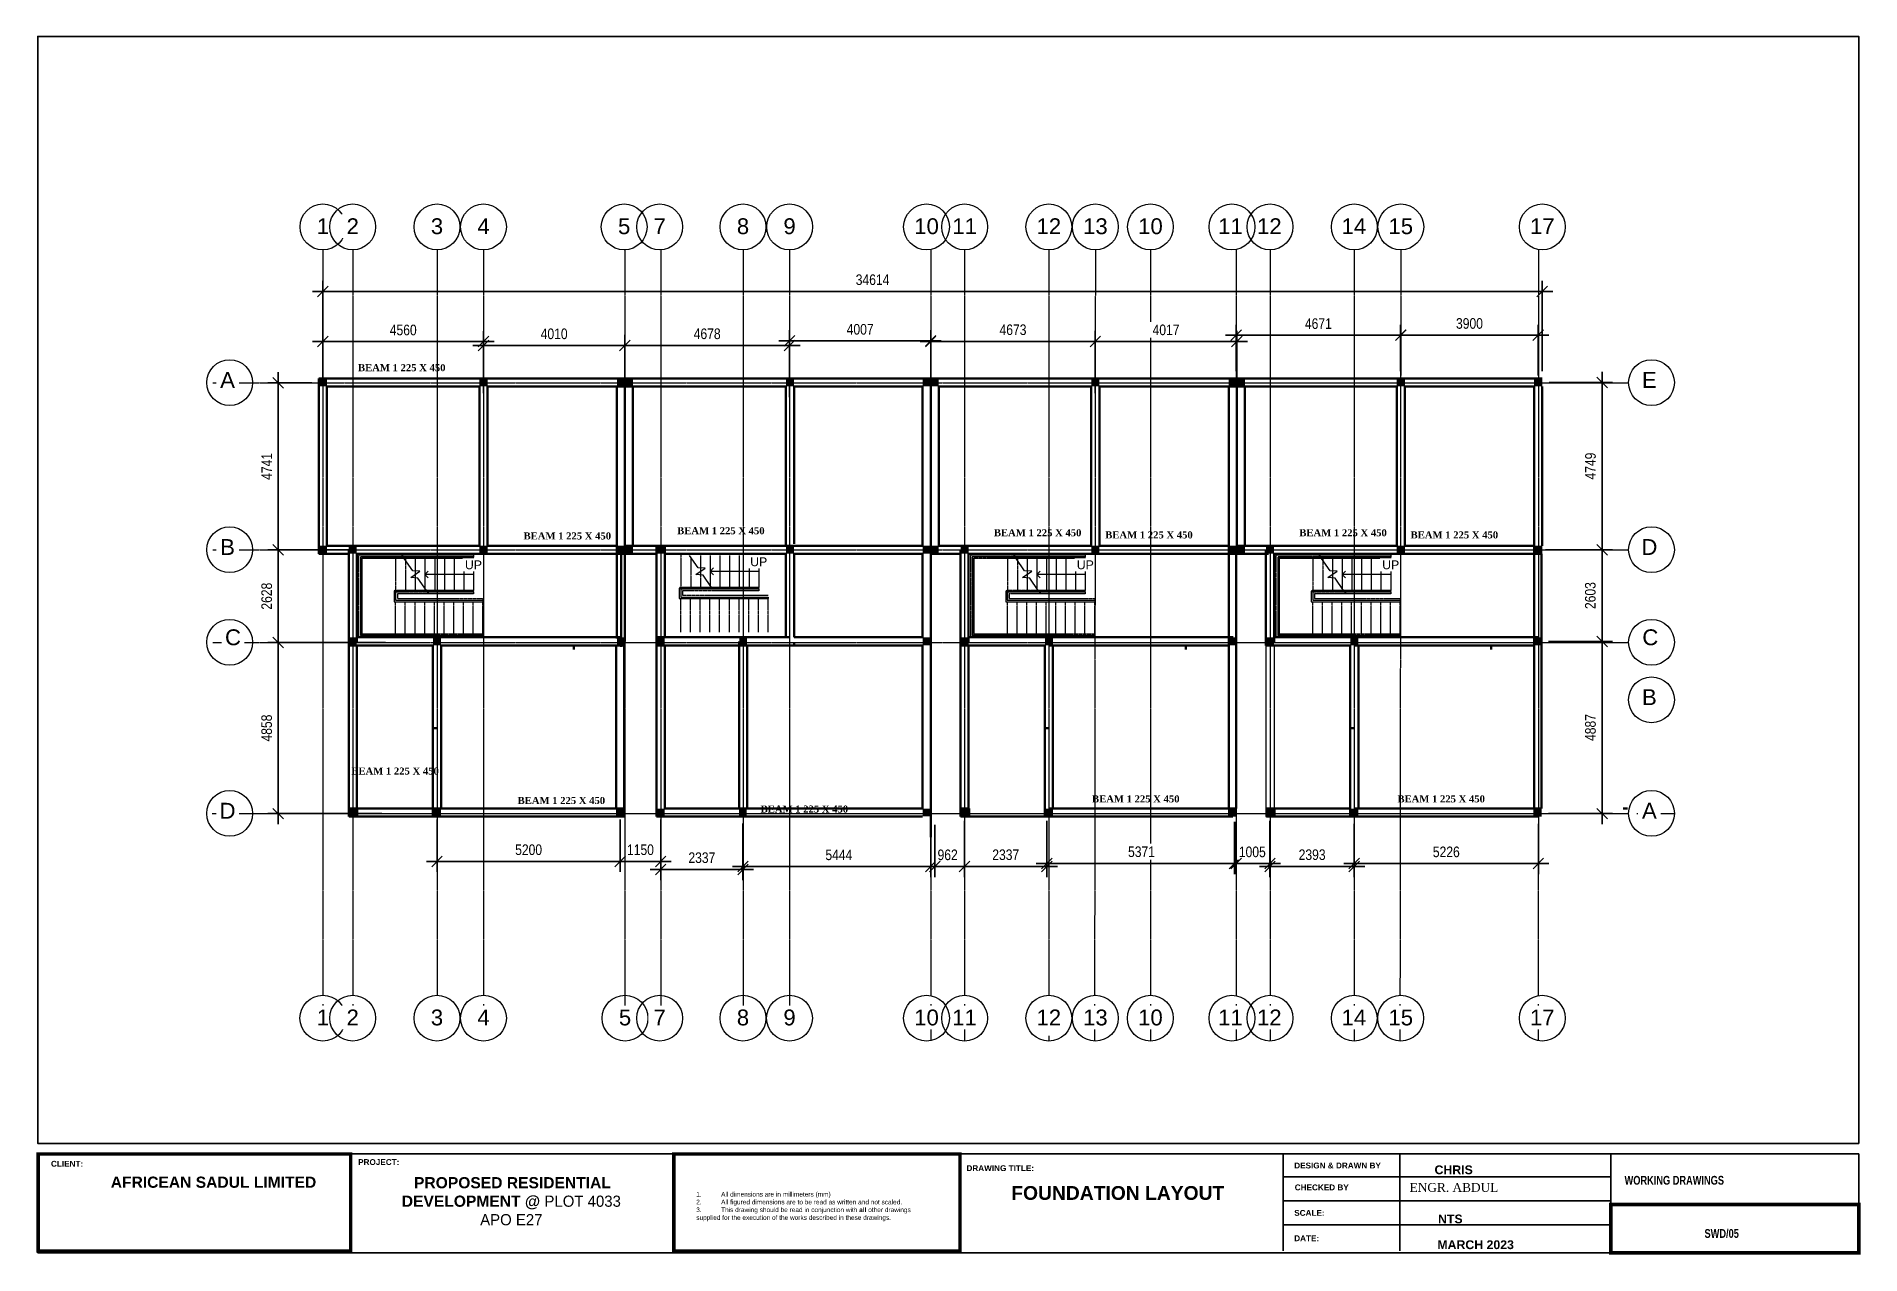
# Model space of a CAD drawing. Header units: inches. Extents: x 23 to 2032867, y 13 to 664695.
# Drawn here: x 680619 to 732401, y 3143 to 37714 of the extents above; entities that cross this region are included whole.
import ezdxf

# ---------------------------------------------------------------- set-up
doc = ezdxf.new("R2010")
doc.units = ezdxf.units.IN
doc.header["$MEASUREMENT"] = 0
for name, pattern in [('Dash', [6, 3, -3]), ('Grid Line', [22.225, 12.7, -3.175, 3.175, -3.175]), ('Overhead', [3.96875, 2.38125, -1.5875])]:
    doc.linetypes.add(name, pattern=pattern)
for name, color, linetype, lineweight in [('A-ANNO-DIMS', 211, 'Continuous', 9), ('A-AREA', 32, 'Dash', 9), ('A-FLOR', 192, 'Continuous', 9), ('A-FLOR-HRAL', 11, 'Continuous', 9), ('A-FLOR-HRAL-MBND', 5, 'Overhead', 9), ('A-WALL', 7, 'Continuous', 9), ('S-GRID', 1, 'Continuous', 9), ('S-GRID-IDEN', 1, 'Continuous', 9), ('S-STRS', 31, 'Continuous', 9), ('S-STRS-ANNO', 31, 'Continuous', 9), ('S-STRS-MBND', 31, 'Overhead', 9), ('S-STRS-TEXT', 31, 'Continuous', 9)]:
    doc.layers.add(name, color=color, linetype=linetype, lineweight=lineweight)
for name, color, linetype in [('Annotation - Text', 7, 'Continuous'), ('dimensions', 1, 'Continuous'), ('F5', 5, 'Continuous')]:
    doc.layers.add(name, color=color, linetype=linetype)
doc.styles.add('Arial', font='arial.ttf', dxfattribs={"height": 250})
doc.styles.add('Arial_1', font='arial.ttf', dxfattribs={"height": 300})
doc.styles.add('GENERATED_STYLE_3', font='arialbd.ttf')
doc.styles.add('NEW', font='swisseb.ttf', dxfattribs={"width": 0.75})
doc.styles.add('SIMPLEX8', font='simplexd.shx', dxfattribs={"width": 0.8})
doc.styles.get("Standard").update_dxf_attribs({"font": 'arial.ttf'})
doc.styles.add('Technic', font='technic_.ttf', dxfattribs={"height": 300})
doc.dimstyles.new('LP_-_3mm_Technic', dxfattribs={"dimscale": 304.8, "dimtxt": 398.500345, "dimasz": 0.984252, "dimexe": 0.984252, "dimexo": 0.656168, "dimgap": 0.574147, "dimtad": 1, "dimdec": 0, "dimzin": 0, "dimdsep": 46, "dimtxsty": 'Technic', "dimblk1": 'OBLIQUE', "dimblk2": 'OBLIQUE', "dimsah": 1, "dimcen": 0.09, "dimdle": 0.984252, "dimazin": 0, "dimtfac": 1, "dimtdec": 4, "dimtix": 1, "dimtmove": 0, "dimatfit": 3, "dimfxl": 1, "dimtvp": 1, "dimtfill": 1, "dimtolj": 1, "dimtzin": 0, "dimarcsym": 2})

msp = doc.modelspace()

# ---------------------------------------------------------------- texts
at = {"color": 7, "style": 'NEW', "width": 0.75}
msp.add_text(' WORKING DRAWINGS', height=250, dxfattribs=at).set_placement((725630.447, 5124.974))
at = {"color": 1, "style": 'NEW', "width": 0.75}
msp.add_text('SWD/05', height=250, dxfattribs=at).set_placement((727971.9, 3615.365))
at = {"char_height": 300, "attachment_point": 1}
for insert in [(694446.515, 23637.865), (698806.015, 23785.865), (707799.015, 23728.365), (710959.515, 23667.365), (716469.015, 23728.365), (719629.515, 23667.365), (710585.015, 16174.865), (719255.015, 16174.865), (701176.623, 15886.461)]:
    msp.add_mtext_dynamic_manual_height_columns('{\\fTimes New Roman|b1|i0|c0|p18;\\H0.66667x;BEAM 1 225 X 450} ', width=7248.12701, gutter_width=1, heights=[0], dxfattribs=dict(at, insert=insert))
at = {"linetype": 'Continuous', "char_height": 250, "width": 3484.96744, "attachment_point": 1}
for s, insert in [('{\\fArial|b1|i0|c0|p34;CHRIS}', (720308.146, 5671.873)), ('{\\fArial|b1|i0|c0|p34;NTS}', (720407.452, 4277.556)), ('{\\fArial|b1|i0|c0|p34;MARCH 2023}', (720387.946, 3546.258))]:
    msp.add_mtext(s, dxfattribs=dict(at, insert=insert))
at = {"linetype": 'Continuous', "insert": (719601.069, 5171.818), "char_height": 250, "attachment_point": 1}
msp.add_mtext_dynamic_manual_height_columns('{\\fTimes New Roman|b0|i0|c0|p18;ENGR. ABDUL }', width=3484.96744, gutter_width=1, heights=[654.775], dxfattribs=at)
at = {"layer": 'Annotation - Text', "color": 3, "linetype": 'Continuous', "lineweight": 20, "char_height": 317.22486, "width": 6766.08019, "attachment_point": 2, "line_spacing_factor": 0.992596, "style": 'GENERATED_STYLE_3'}
for s, insert in [('\\pi63.0992;AFRICEAN SADUL LIMITED', (685612.677, 5354.297)), ('\\pi63.0992;PROPOSED RESIDENTIAL DEVELOPMENT @ {\\fStencil|b0|i0|c0|p82;PLOT 4033 APO E27}', (694099.142, 5339.731))]:
    msp.add_mtext(s, dxfattribs=dict(at, insert=insert))
at = {"layer": 'Annotation - Text', "color": 5, "linetype": 'Continuous', "lineweight": 20, "insert": (711315.563, 5085.655), "char_height": 391.63562, "width": 5898.39597, "attachment_point": 2, "style": 'GENERATED_STYLE_3'}
msp.add_mtext('FOUNDATION LAYOUT', dxfattribs=at)
at = {"layer": 'F5', "color": 1, "lineweight": -2, "char_height": 166.0167, "width": 2510.01854, "attachment_point": 4}
for s, insert in [('{\\fArial|b1|i0|c0|p34;CLIENT:}', (681029.964, 5717.285)), ('{\\fArial|b1|i0|c0|p34;PROJECT:}', (689749.926, 5765.278)), ('{\\fArial|b1|i0|c0|p34;DRAWING TITLE:}', (707019.659, 5592.579))]:
    msp.add_mtext(s, dxfattribs=dict(at, insert=insert))
at = {"layer": 'F5', "color": 0, "lineweight": -2, "char_height": 166.0167, "attachment_point": 4}
for s, insert, width in [('{\\fArial|b1|i0|c0|p34;DESIGN & DRAWN BY}', (716324.507, 5667.682), 3026.25507), ('{\\fArial|b1|i0|c0|p34;CHECKED BY}', (716339.513, 5046.672), 2510.01854), ('{\\fArial|b1|i0|c0|p34;SCALE:}', (716324.507, 4323.326), 2510.01854), ('{\\fArial|b1|i0|c0|p34;DATE:}', (716324.507, 3604.247), 2510.01854)]:
    msp.add_mtext(s, dxfattribs=dict(at, insert=insert, width=width))
at = {"layer": 'F5', "color": 0, "lineweight": -2, "insert": (699348.458, 4649.852), "char_height": 176.536858, "width": 5375.14343, "attachment_point": 4, "style": 'SIMPLEX8'}
msp.add_mtext('\\pt1.83722;{\\fArial|b1|i0|c0|p34;\\H0.99997x;\\L\\P\\pi-0.97307,l0.97307,t706.14743;\\fArial|b0|i0|c0|p34;\\H0.7476x;\\l1.^IAll dimensions are in millimeters (mm)\\P2.^IAll figured dimensions are to be read as written and not scaled.\\P3.^IThis drawing should be read in conjunction with \\fArial|b1|i0|c0|p34;all\\fArial|b0|i0|c0|p34; other drawings \\P\\pi0,t3.89193;supplied for the execution of the works described in these drawings.}', dxfattribs=at)

# ---------------------------------------------------------------- blocks, each defined once
blk = doc.blocks.new('Railing - Railing-258493-Level 1')
at = {"layer": 'A-FLOR-HRAL-MBND'}
for p, q in [((-4982, 3368), (-4982, 1162)), ((-3992, 3368), (-4982, 3368)), ((-4982, 3368), (-4982, 1162)), ((-3992, 3368), (-4982, 3368)), ((-4982, 3368), (-4982, 1162)), ((-3992, 3368), (-4982, 3368)), ((-4982, 3368), (-4982, 1162)), ((-3992, 3368), (-4982, 3368)), ((-4982, 3368), (-4982, 1162)), ((-3992, 3368), (-4982, 3368)), ((-4982, 3368), (-4982, 1162)), ((-3992, 3368), (-4982, 3368)), ((-4952, 3338), (-4952, 1192)), ((-3992, 3338), (-4952, 3338)), ((-4952, 3338), (-4952, 1192)), ((-3992, 3338), (-4952, 3338)), ((-4952, 3338), (-4952, 1192)), ((-3992, 3338), (-4952, 3338)), ((-4952, 3338), (-4952, 1192)), ((-3992, 3338), (-4952, 3338)), ((-4952, 3338), (-4952, 1192)), ((-3992, 3338), (-4952, 3338)), ((-4952, 3338), (-4952, 1192)), ((-3992, 3338), (-4952, 3338)), ((-3773, 3368), (-3992, 3368)), ((-3773, 3368), (-3992, 3368)), ((-3773, 3368), (-3992, 3368)), ((-3773, 3368), (-3992, 3368)), ((-3773, 3368), (-3992, 3368)), ((-3773, 3368), (-3992, 3368)), ((-3752, 3338), (-3992, 3338)), ((-3752, 3338), (-3992, 3338)), ((-3752, 3338), (-3992, 3338)), ((-3752, 3338), (-3992, 3338)), ((-3752, 3338), (-3992, 3338)), ((-3752, 3338), (-3992, 3338)), ((-4982, 1162), (-4267, 1162)), ((-4982, 1162), (-4267, 1162)), ((-4982, 1162), (-4267, 1162)), ((-4982, 1162), (-4267, 1162)), ((-4982, 1162), (-4267, 1162)), ((-4982, 1162), (-4267, 1162)), ((-4952, 1192), (-4267, 1192)), ((-4952, 1192), (-4267, 1192)), ((-4952, 1192), (-4267, 1192)), ((-4952, 1192), (-4267, 1192)), ((-4952, 1192), (-4267, 1192)), ((-4952, 1192), (-4267, 1192)), ((-4267, 1192), (-1517, 1192)), ((-4267, 1192), (-1517, 1192)), ((-4267, 1192), (-1517, 1192)), ((-4267, 1192), (-1517, 1192)), ((-4267, 1192), (-1517, 1192)), ((-4267, 1192), (-1517, 1192)), ((-4267, 1162), (-1517, 1162)), ((-4267, 1162), (-1517, 1162)), ((-4267, 1162), (-1517, 1162)), ((-4267, 1162), (-1517, 1162)), ((-4267, 1162), (-1517, 1162)), ((-4267, 1162), (-1517, 1162)), ((-1517, 1192), (-1517, 1162)), ((-1517, 1192), (-1517, 1162)), ((-1517, 1192), (-1517, 1162)), ((-1517, 1192), (-1517, 1162)), ((-1517, 1192), (-1517, 1162)), ((-1517, 1192), (-1517, 1162))]:
    blk.add_line(p, q, dxfattribs=at)
blk = doc.blocks.new('Railing - Railing-258497-Level 1')
at = {"layer": 'A-FLOR-HRAL-MBND'}
for p, q in [((-4032, 2419), (-4032, 2404)), ((-3992, 2419), (-4032, 2419)), ((-4032, 2419), (-4032, 2404)), ((-3992, 2419), (-4032, 2419)), ((-4032, 2419), (-4032, 2404)), ((-3992, 2419), (-4032, 2419)), ((-4032, 2419), (-4032, 2404)), ((-3992, 2419), (-4032, 2419)), ((-4032, 2419), (-4032, 2404)), ((-3992, 2419), (-4032, 2419)), ((-4032, 2419), (-4032, 2404)), ((-3992, 2419), (-4032, 2419)), ((-3095, 2389), (-3997, 2389)), ((-3095, 2389), (-3997, 2389)), ((-3095, 2389), (-3997, 2389)), ((-3095, 2389), (-3997, 2389)), ((-3095, 2389), (-3997, 2389)), ((-3095, 2389), (-3997, 2389)), ((-3115, 2419), (-3992, 2419)), ((-3115, 2419), (-3992, 2419)), ((-3115, 2419), (-3992, 2419)), ((-3115, 2419), (-3992, 2419)), ((-3115, 2419), (-3992, 2419)), ((-3115, 2419), (-3992, 2419))]:
    blk.add_line(p, q, dxfattribs=at)
blk = doc.blocks.new('Top Rail Type - Top Rail_Internal_-258594-Level 1')
at = {"layer": 'A-FLOR-HRAL'}
for p, q in [((-1784, 3373), (-2021, 3373)), ((-2021, 3333), (-1784, 3333)), ((-1984, 3351), (-1984, 3356))]:
    blk.add_line(p, q, dxfattribs=at)
at = {"layer": 'A-FLOR-HRAL', "flags": 128}
blk.add_lwpolyline([(-1784, 3355), (-1784, 3353), (-1784, 3351)], dxfattribs=at)
blk = doc.blocks.new('Top Rail Type - Top Rail_Internal_-V1-Level 1')
at = {"layer": 'A-FLOR-HRAL', "linetype": 'Overhead'}
for p, q in [((-4987, 3373), (-4987, 1157)), ((-3992, 3373), (-4987, 3373)), ((-4947, 3333), (-4947, 1197)), ((-3992, 3333), (-4947, 3333)), ((-3776, 3373), (-3992, 3373)), ((-3749, 3333), (-3992, 3333)), ((-4987, 1157), (-4267, 1157)), ((-4947, 1197), (-4267, 1197)), ((-4267, 1197), (-1517, 1197)), ((-4267, 1157), (-1517, 1157)), ((-1517, 1197), (-1517, 1157))]:
    blk.add_line(p, q, dxfattribs=at)
at = {"layer": 'A-FLOR-HRAL'}
for p, q in [((-3776, 3373), (-3749, 3333)), ((-1784, 3373), (-3776, 3373)), ((-1784, 3333), (-3749, 3333)), ((-1784, 3333), (-1784, 3373))]:
    blk.add_line(p, q, dxfattribs=at)
blk = doc.blocks.new('Top Rail Type - Top Rail_Internal_-258609-Level 1')
at = {"layer": 'A-FLOR-HRAL'}
for p, q in [((-1784, 2424), (-2021, 2424)), ((-2021, 2384), (-1784, 2384)), ((-1984, 2402), (-1984, 2406))]:
    blk.add_line(p, q, dxfattribs=at)
at = {"layer": 'A-FLOR-HRAL', "flags": 128}
blk.add_lwpolyline([(-1784, 2406), (-1784, 2404), (-1784, 2402)], dxfattribs=at)
blk = doc.blocks.new('Top Rail Type - Top Rail_Internal_-V2-Level 1')
at = {"layer": 'A-FLOR-HRAL'}
for p, q in [((-3997, 2404), (-4037, 2404)), ((-4037, 2404), (-4037, 2106)), ((-4037, 2106), (-1517, 2106)), ((-3997, 2404), (-3997, 2146)), ((-3997, 2146), (-1517, 2146)), ((-3119, 2424), (-3091, 2384)), ((-1784, 2424), (-3119, 2424)), ((-1784, 2384), (-3091, 2384)), ((-1784, 2384), (-1784, 2424)), ((-1517, 2146), (-1517, 2106))]:
    blk.add_line(p, q, dxfattribs=at)
at = {"layer": 'A-FLOR-HRAL', "linetype": 'Overhead'}
for p, q in [((-4017, 2384), (-4017, 2424)), ((-3119, 2424), (-4017, 2424)), ((-3091, 2384), (-4017, 2384))]:
    blk.add_line(p, q, dxfattribs=at)
blk = doc.blocks.new('_Oblique')
at = {"color": 0, "linetype": 'ByBlock', "lineweight": -2}
blk.add_line((-0.5, -0.5), (0.5, 0.5), dxfattribs=at)
blk = doc.blocks.new('*D368')
at = {"layer": 'A-ANNO-DIMS', "color": 0, "lineweight": -2, "transparency": 16777216}
for p, q in [((687483, 20214), (687483, 23442)), ((689682, 23142), (687183, 23142)), ((690529, 20514), (687183, 20514))]:
    blk.add_line(p, q, dxfattribs=at)
at = {"layer": 'Defpoints', "color": 0, "transparency": 16777216}
for p in [(687483, 23142), (689882, 23142), (690729, 20514)]:
    blk.add_point(p, dxfattribs=at)
at = {"layer": 'A-ANNO-DIMS', "color": 0, "lineweight": -2, "transparency": 16777216, "xscale": 299.9999841142121, "yscale": 299.9999841142121, "zscale": 299.9999841142121}
for p, rotation in [((687483, 23142), 90), ((687483, 20514), 270)]:
    blk.add_blockref('_Oblique', p, dxfattribs=dict(at, rotation=rotation))
at = {"layer": 'A-ANNO-DIMS', "color": 0, "transparency": 16777216, "insert": (687155, 21828), "char_height": 300, "attachment_point": 5, "rotation": 90, "style": 'Technic', "bg_fill": 3, "box_fill_scale": 1.25, "bg_fill_color": 256, "bg_fill_true_color": 13158600, "bg_fill_transparency": 0}
blk.add_mtext('\\A1;2628', dxfattribs=at)
blk = doc.blocks.new('*D369')
at = {"layer": 'A-ANNO-DIMS', "color": 0, "lineweight": -2, "transparency": 16777216}
for p, q in [((687483, 22842), (687483, 28183)), ((688435, 27883), (687183, 27883)), ((689682, 23142), (687183, 23142))]:
    blk.add_line(p, q, dxfattribs=at)
at = {"layer": 'Defpoints', "color": 0, "transparency": 16777216}
for p in [(687483, 27883), (688635, 27883), (689882, 23142)]:
    blk.add_point(p, dxfattribs=at)
at = {"layer": 'A-ANNO-DIMS', "color": 0, "lineweight": -2, "transparency": 16777216, "xscale": 299.9999841142121, "yscale": 299.9999841142121, "zscale": 299.9999841142121}
for p, rotation in [((687483, 27883), 90), ((687483, 23142), 270)]:
    blk.add_blockref('_Oblique', p, dxfattribs=dict(at, rotation=rotation))
at = {"layer": 'A-ANNO-DIMS', "color": 0, "transparency": 16777216, "insert": (687156, 25512), "char_height": 300, "attachment_point": 5, "rotation": 90, "style": 'Technic', "bg_fill": 3, "box_fill_scale": 1.25, "bg_fill_color": 256, "bg_fill_true_color": 13158600, "bg_fill_transparency": 0}
blk.add_mtext('\\A1;4741', dxfattribs=at)
blk = doc.blocks.new('*D370')
at = {"layer": 'A-ANNO-DIMS', "color": 0, "lineweight": -2, "transparency": 16777216}
for p, q in [((693310, 27807), (693310, 29245)), ((697320, 27922), (697320, 29245)), ((693010, 28945), (697620, 28945))]:
    blk.add_line(p, q, dxfattribs=at)
at = {"layer": 'Defpoints', "color": 0, "transparency": 16777216}
for p in [(697320, 28945), (693310, 27607), (697320, 27722)]:
    blk.add_point(p, dxfattribs=at)
at = {"layer": 'A-ANNO-DIMS', "color": 0, "lineweight": -2, "transparency": 16777216, "xscale": 299.9999841142121, "yscale": 299.9999841142121, "zscale": 299.9999841142121, "rotation": 180}
blk.add_blockref('_Oblique', (693310, 28945), dxfattribs=at)
at = {"layer": 'A-ANNO-DIMS', "color": 0, "lineweight": -2, "transparency": 16777216, "xscale": 299.9999841142121, "yscale": 299.9999841142121, "zscale": 299.9999841142121}
blk.add_blockref('_Oblique', (697320, 28945), dxfattribs=at)
at = {"layer": 'A-ANNO-DIMS', "color": 0, "transparency": 16777216, "insert": (695315, 29273), "char_height": 300, "attachment_point": 5, "style": 'Technic', "bg_fill": 3, "box_fill_scale": 1.25, "bg_fill_color": 256, "bg_fill_true_color": 13158600, "bg_fill_transparency": 0}
blk.add_mtext('\\A1;4010', dxfattribs=at)
blk = doc.blocks.new('*D371')
at = {"layer": 'A-ANNO-DIMS', "color": 0, "lineweight": -2, "transparency": 16777216}
for p, q in [((697190, 15486), (697190, 14001)), ((698340, 15487), (698340, 14001)), ((696890, 14301), (698640, 14301))]:
    blk.add_line(p, q, dxfattribs=at)
at = {"layer": 'Defpoints', "color": 0, "transparency": 16777216}
for p in [(697190, 15686), (698340, 15687)]:
    blk.add_point(p, dxfattribs=at)
at = {"layer": 'A-ANNO-DIMS', "color": 0, "lineweight": -2, "transparency": 16777216, "xscale": 299.9999841142121, "yscale": 299.9999841142121, "zscale": 299.9999841142121, "rotation": 180}
blk.add_blockref('_Oblique', (697190, 14301), dxfattribs=at)
at = {"layer": 'A-ANNO-DIMS', "color": 0, "lineweight": -2, "transparency": 16777216, "xscale": 299.9999841142121, "yscale": 299.9999841142121, "zscale": 299.9999841142121}
blk.add_blockref('_Oblique', (698340, 14301), dxfattribs=at)
at = {"layer": 'A-ANNO-DIMS', "color": 0, "transparency": 16777216, "insert": (697765, 14630), "char_height": 300, "attachment_point": 5, "style": 'Technic', "bg_fill": 3, "box_fill_scale": 1.25, "bg_fill_color": 256, "bg_fill_true_color": 13158600, "bg_fill_transparency": 0}
blk.add_mtext('\\A1;1150', dxfattribs=at)
at = {"layer": 'Defpoints', "color": 0, "transparency": 16777216}
blk.add_point((698340, 14301), dxfattribs=at)
blk = doc.blocks.new('*D372')
at = {"layer": 'A-ANNO-DIMS', "color": 0, "lineweight": -2, "transparency": 16777216}
for p, q in [((691990, 15486), (691990, 14001)), ((697190, 15486), (697190, 14001)), ((691690, 14301), (697490, 14301))]:
    blk.add_line(p, q, dxfattribs=at)
at = {"layer": 'Defpoints', "color": 0, "transparency": 16777216}
for p in [(691990, 15686), (697190, 15686), (697190, 14301)]:
    blk.add_point(p, dxfattribs=at)
at = {"layer": 'A-ANNO-DIMS', "color": 0, "lineweight": -2, "transparency": 16777216, "xscale": 299.9999841142121, "yscale": 299.9999841142121, "zscale": 299.9999841142121, "rotation": 180}
blk.add_blockref('_Oblique', (691990, 14301), dxfattribs=at)
at = {"layer": 'A-ANNO-DIMS', "color": 0, "lineweight": -2, "transparency": 16777216, "xscale": 299.9999841142121, "yscale": 299.9999841142121, "zscale": 299.9999841142121}
blk.add_blockref('_Oblique', (697190, 14301), dxfattribs=at)
at = {"layer": 'A-ANNO-DIMS', "color": 0, "transparency": 16777216, "insert": (694590, 14630), "char_height": 300, "attachment_point": 5, "style": 'Technic', "bg_fill": 3, "box_fill_scale": 1.25, "bg_fill_color": 256, "bg_fill_true_color": 13158600, "bg_fill_transparency": 0}
blk.add_mtext('\\A1;5200', dxfattribs=at)
blk = doc.blocks.new('Grid - M_Grid Head - Circle-45800-Level 1')
at = {"layer": 'S-GRID-IDEN'}
blk.add_circle((0, 0), 6.5, dxfattribs=at)
blk = doc.blocks.new('*D352')
at = {"layer": 'A-ANNO-DIMS', "color": 0, "lineweight": -2, "transparency": 16777216}
for p, q in [((714675, 28211), (714675, 29534)), ((719346, 28211), (719346, 29534)), ((714375, 29234), (719646, 29234))]:
    blk.add_line(p, q, dxfattribs=at)
at = {"layer": 'Defpoints', "color": 0, "transparency": 16777216}
for p in [(719346, 29234), (714675, 28011), (719346, 28011)]:
    blk.add_point(p, dxfattribs=at)
at = {"layer": 'A-ANNO-DIMS', "color": 0, "lineweight": -2, "transparency": 16777216, "xscale": 299.9999841142121, "yscale": 299.9999841142121, "zscale": 299.9999841142121, "rotation": 180}
blk.add_blockref('_Oblique', (714675, 29234), dxfattribs=at)
at = {"layer": 'A-ANNO-DIMS', "color": 0, "lineweight": -2, "transparency": 16777216, "xscale": 299.9999841142121, "yscale": 299.9999841142121, "zscale": 299.9999841142121}
blk.add_blockref('_Oblique', (719346, 29234), dxfattribs=at)
at = {"layer": 'A-ANNO-DIMS', "color": 0, "transparency": 16777216, "insert": (717010, 29562), "char_height": 300, "attachment_point": 5, "style": 'Technic', "bg_fill": 3, "box_fill_scale": 1.25, "bg_fill_color": 256, "bg_fill_true_color": 13158600, "bg_fill_transparency": 0}
blk.add_mtext('\\A1;4671', dxfattribs=at)
blk = doc.blocks.new('*D353')
at = {"layer": 'A-ANNO-DIMS', "color": 0, "lineweight": -2, "transparency": 16777216}
for p, q in [((688750, 28211), (688750, 30778)), ((723364, 28211), (723364, 30778)), ((688450, 30478), (723664, 30478))]:
    blk.add_line(p, q, dxfattribs=at)
at = {"layer": 'Defpoints', "color": 0, "transparency": 16777216}
for p in [(723364, 30478), (688750, 28011), (723364, 28011)]:
    blk.add_point(p, dxfattribs=at)
at = {"layer": 'A-ANNO-DIMS', "color": 0, "lineweight": -2, "transparency": 16777216, "xscale": 299.9999841142121, "yscale": 299.9999841142121, "zscale": 299.9999841142121, "rotation": 180}
blk.add_blockref('_Oblique', (688750, 30478), dxfattribs=at)
at = {"layer": 'A-ANNO-DIMS', "color": 0, "lineweight": -2, "transparency": 16777216, "xscale": 299.9999841142121, "yscale": 299.9999841142121, "zscale": 299.9999841142121}
blk.add_blockref('_Oblique', (723364, 30478), dxfattribs=at)
at = {"layer": 'A-ANNO-DIMS', "color": 0, "transparency": 16777216, "insert": (704354, 30809), "char_height": 300, "attachment_point": 5, "style": 'Technic', "bg_fill": 3, "box_fill_scale": 1.25, "bg_fill_color": 256, "bg_fill_true_color": 13158600, "bg_fill_transparency": 0}
blk.add_mtext('\\A1;34614', dxfattribs=at)
blk = doc.blocks.new('*D354')
at = {"layer": 'A-ANNO-DIMS', "color": 0, "lineweight": -2, "transparency": 16777216}
for p, q in [((687483, 15356), (687483, 20814)), ((689512, 20514), (687183, 20514)), ((690427, 15656), (687183, 15656))]:
    blk.add_line(p, q, dxfattribs=at)
at = {"layer": 'Defpoints', "color": 0, "transparency": 16777216}
for p in [(687483, 20514), (689712, 20514), (690627, 15656)]:
    blk.add_point(p, dxfattribs=at)
at = {"layer": 'A-ANNO-DIMS', "color": 0, "lineweight": -2, "transparency": 16777216, "xscale": 299.9999841142121, "yscale": 299.9999841142121, "zscale": 299.9999841142121}
for p, rotation in [((687483, 20514), 90), ((687483, 15656), 270)]:
    blk.add_blockref('_Oblique', p, dxfattribs=dict(at, rotation=rotation))
at = {"layer": 'A-ANNO-DIMS', "color": 0, "transparency": 16777216, "insert": (687154, 18085), "char_height": 300, "attachment_point": 5, "rotation": 90, "style": 'Technic', "bg_fill": 3, "box_fill_scale": 1.25, "bg_fill_color": 256, "bg_fill_true_color": 13158600, "bg_fill_transparency": 0}
blk.add_mtext('\\A1;4858', dxfattribs=at)
blk = doc.blocks.new('*D346')
at = {"layer": 'A-ANNO-DIMS', "color": 0, "lineweight": -2, "transparency": 16777216}
for p, q in [((719350, 28096), (719350, 29534)), ((723250, 28096), (723250, 29534)), ((719050, 29234), (723550, 29234))]:
    blk.add_line(p, q, dxfattribs=at)
at = {"layer": 'Defpoints', "color": 0, "transparency": 16777216}
for p in [(723250, 29234), (719350, 27896), (723250, 27896)]:
    blk.add_point(p, dxfattribs=at)
at = {"layer": 'A-ANNO-DIMS', "color": 0, "lineweight": -2, "transparency": 16777216, "xscale": 299.9999841142121, "yscale": 299.9999841142121, "zscale": 299.9999841142121, "rotation": 180}
blk.add_blockref('_Oblique', (719350, 29234), dxfattribs=at)
at = {"layer": 'A-ANNO-DIMS', "color": 0, "lineweight": -2, "transparency": 16777216, "xscale": 299.9999841142121, "yscale": 299.9999841142121, "zscale": 299.9999841142121}
blk.add_blockref('_Oblique', (723250, 29234), dxfattribs=at)
at = {"layer": 'A-ANNO-DIMS', "color": 0, "transparency": 16777216, "insert": (721300, 29567), "char_height": 300, "attachment_point": 5, "style": 'Technic', "bg_fill": 3, "box_fill_scale": 1.25, "bg_fill_color": 256, "bg_fill_true_color": 13158600, "bg_fill_transparency": 0}
blk.add_mtext('\\A1;3900', dxfattribs=at)
blk = doc.blocks.new('*D347')
at = {"layer": 'A-ANNO-DIMS', "color": 0, "lineweight": -2, "transparency": 16777216}
for p, q in [((725064, 20243), (725064, 23446)), ((723456, 23146), (725364, 23146)), ((723545, 20543), (725364, 20543))]:
    blk.add_line(p, q, dxfattribs=at)
at = {"layer": 'Defpoints', "color": 0, "transparency": 16777216}
for p in [(723256, 23146), (725064, 23146), (723345, 20543)]:
    blk.add_point(p, dxfattribs=at)
at = {"layer": 'A-ANNO-DIMS', "color": 0, "lineweight": -2, "transparency": 16777216, "xscale": 299.9999841142121, "yscale": 299.9999841142121, "zscale": 299.9999841142121}
for p, rotation in [((725064, 23146), 90), ((725064, 20543), 270)]:
    blk.add_blockref('_Oblique', p, dxfattribs=dict(at, rotation=rotation))
at = {"layer": 'A-ANNO-DIMS', "color": 0, "transparency": 16777216, "insert": (724732, 21845), "char_height": 300, "attachment_point": 5, "rotation": 90, "style": 'Technic', "bg_fill": 3, "box_fill_scale": 1.25, "bg_fill_color": 256, "bg_fill_true_color": 13158600, "bg_fill_transparency": 0}
blk.add_mtext('\\A1;2603', dxfattribs=at)
blk = doc.blocks.new('*D348')
at = {"layer": 'A-ANNO-DIMS', "color": 0, "lineweight": -2, "transparency": 16777216}
for p, q in [((725064, 22846), (725064, 28196)), ((723565, 27896), (725364, 27896)), ((723456, 23146), (725364, 23146))]:
    blk.add_line(p, q, dxfattribs=at)
at = {"layer": 'Defpoints', "color": 0, "transparency": 16777216}
for p in [(723365, 27896), (725064, 27896), (723256, 23146)]:
    blk.add_point(p, dxfattribs=at)
at = {"layer": 'A-ANNO-DIMS', "color": 0, "lineweight": -2, "transparency": 16777216, "xscale": 299.9999841142121, "yscale": 299.9999841142121, "zscale": 299.9999841142121}
for p, rotation in [((725064, 27896), 90), ((725064, 23146), 270)]:
    blk.add_blockref('_Oblique', p, dxfattribs=dict(at, rotation=rotation))
at = {"layer": 'A-ANNO-DIMS', "color": 0, "transparency": 16777216, "insert": (724736, 25521), "char_height": 300, "attachment_point": 5, "rotation": 90, "style": 'Technic', "bg_fill": 3, "box_fill_scale": 1.25, "bg_fill_color": 256, "bg_fill_true_color": 13158600, "bg_fill_transparency": 0}
blk.add_mtext('\\A1;4749', dxfattribs=at)
blk = doc.blocks.new('*D349')
at = {"layer": 'A-ANNO-DIMS', "color": 0, "lineweight": -2, "transparency": 16777216}
for p, q in [((725064, 15356), (725064, 20843)), ((725264, 20543), (725364, 20543)), ((723545, 15656), (725364, 15656))]:
    blk.add_line(p, q, dxfattribs=at)
at = {"layer": 'Defpoints', "color": 0, "transparency": 16777216}
for p in [(725064, 20543), (725064, 20543), (723345, 15656)]:
    blk.add_point(p, dxfattribs=at)
at = {"layer": 'A-ANNO-DIMS', "color": 0, "lineweight": -2, "transparency": 16777216, "xscale": 299.9999841142121, "yscale": 299.9999841142121, "zscale": 299.9999841142121}
for p, rotation in [((725064, 20543), 90), ((725064, 15656), 270)]:
    blk.add_blockref('_Oblique', p, dxfattribs=dict(at, rotation=rotation))
at = {"layer": 'A-ANNO-DIMS', "color": 0, "transparency": 16777216, "insert": (724736, 18100), "char_height": 300, "attachment_point": 5, "rotation": 90, "style": 'Technic', "bg_fill": 3, "box_fill_scale": 1.25, "bg_fill_color": 256, "bg_fill_true_color": 13158600, "bg_fill_transparency": 0}
blk.add_mtext('\\A1;4887', dxfattribs=at)
blk = doc.blocks.new('*D323')
at = {"layer": 'A-ANNO-DIMS', "color": 0, "lineweight": -2, "transparency": 16777216}
for p, q in [((706005, 15341), (706005, 13857)), ((706967, 15342), (706967, 13857)), ((706005, 14157), (705705, 14157)), ((706005, 14157), (706967, 14157)), ((706967, 14157), (707267, 14157))]:
    blk.add_line(p, q, dxfattribs=at)
at = {"layer": 'Defpoints', "color": 0, "transparency": 16777216}
for p in [(706005, 15541), (706967, 15542)]:
    blk.add_point(p, dxfattribs=at)
at = {"layer": 'A-ANNO-DIMS', "color": 0, "lineweight": -2, "transparency": 16777216, "xscale": 299.9999841142121, "yscale": 299.9999841142121, "zscale": 299.9999841142121}
blk.add_blockref('_Oblique', (706005, 14157), dxfattribs=at)
at = {"layer": 'A-ANNO-DIMS', "color": 0, "lineweight": -2, "transparency": 16777216, "xscale": 299.9999841142121, "yscale": 299.9999841142121, "zscale": 299.9999841142121, "rotation": 180}
blk.add_blockref('_Oblique', (706967, 14157), dxfattribs=at)
at = {"layer": 'A-ANNO-DIMS', "color": 0, "transparency": 16777216, "insert": (706486, 14485), "char_height": 300, "attachment_point": 5, "style": 'Technic', "bg_fill": 3, "box_fill_scale": 1.25, "bg_fill_color": 256, "bg_fill_true_color": 13158600, "bg_fill_transparency": 0}
blk.add_mtext('\\A1;962', dxfattribs=at)
at = {"layer": 'Defpoints', "color": 0, "transparency": 16777216}
blk.add_point((706967, 14157), dxfattribs=at)
blk = doc.blocks.new('*D324')
at = {"layer": 'A-ANNO-DIMS', "color": 0, "lineweight": -2, "transparency": 16777216}
for p, q in [((700676, 15341), (700676, 13857)), ((706120, 15341), (706120, 13857)), ((700376, 14157), (706420, 14157))]:
    blk.add_line(p, q, dxfattribs=at)
at = {"layer": 'Defpoints', "color": 0, "transparency": 16777216}
for p in [(700676, 15541), (706120, 15541), (706120, 14157)]:
    blk.add_point(p, dxfattribs=at)
at = {"layer": 'A-ANNO-DIMS', "color": 0, "lineweight": -2, "transparency": 16777216, "xscale": 299.9999841142121, "yscale": 299.9999841142121, "zscale": 299.9999841142121, "rotation": 180}
blk.add_blockref('_Oblique', (700676, 14157), dxfattribs=at)
at = {"layer": 'A-ANNO-DIMS', "color": 0, "lineweight": -2, "transparency": 16777216, "xscale": 299.9999841142121, "yscale": 299.9999841142121, "zscale": 299.9999841142121}
blk.add_blockref('_Oblique', (706120, 14157), dxfattribs=at)
at = {"layer": 'A-ANNO-DIMS', "color": 0, "transparency": 16777216, "insert": (703398, 14485), "char_height": 300, "attachment_point": 5, "style": 'Technic', "bg_fill": 3, "box_fill_scale": 1.25, "bg_fill_color": 256, "bg_fill_true_color": 13158600, "bg_fill_transparency": 0}
blk.add_mtext('\\A1;5444', dxfattribs=at)
blk = doc.blocks.new('*D325')
at = {"layer": 'A-ANNO-DIMS', "color": 0, "lineweight": -2, "transparency": 16777216}
for p, q in [((698339, 15372), (698339, 13772)), ((700676, 15372), (700676, 13772)), ((698039, 14072), (700976, 14072))]:
    blk.add_line(p, q, dxfattribs=at)
at = {"layer": 'Defpoints', "color": 0, "transparency": 16777216}
for p in [(698339, 15572), (700676, 15572), (700676, 14072)]:
    blk.add_point(p, dxfattribs=at)
at = {"layer": 'A-ANNO-DIMS', "color": 0, "lineweight": -2, "transparency": 16777216, "xscale": 299.9999841142121, "yscale": 299.9999841142121, "zscale": 299.9999841142121, "rotation": 180}
blk.add_blockref('_Oblique', (698339, 14072), dxfattribs=at)
at = {"layer": 'A-ANNO-DIMS', "color": 0, "lineweight": -2, "transparency": 16777216, "xscale": 299.9999841142121, "yscale": 299.9999841142121, "zscale": 299.9999841142121}
blk.add_blockref('_Oblique', (700676, 14072), dxfattribs=at)
at = {"layer": 'A-ANNO-DIMS', "color": 0, "transparency": 16777216, "insert": (699508, 14404), "char_height": 300, "attachment_point": 5, "style": 'Technic', "bg_fill": 3, "box_fill_scale": 1.25, "bg_fill_color": 256, "bg_fill_true_color": 13158600, "bg_fill_transparency": 0}
blk.add_mtext('\\A1;2337', dxfattribs=at)
blk = doc.blocks.new('*D326')
at = {"layer": 'A-ANNO-DIMS', "color": 0, "lineweight": -2, "transparency": 16777216}
for p, q in [((714632, 15426), (714632, 13941)), ((715637, 15456), (715637, 13941)), ((714632, 14241), (714332, 14241)), ((714632, 14241), (715637, 14241)), ((715637, 14241), (715937, 14241))]:
    blk.add_line(p, q, dxfattribs=at)
at = {"layer": 'Defpoints', "color": 0, "transparency": 16777216}
for p in [(714632, 15626), (715637, 15656)]:
    blk.add_point(p, dxfattribs=at)
at = {"layer": 'A-ANNO-DIMS', "color": 0, "lineweight": -2, "transparency": 16777216, "xscale": 299.9999841142121, "yscale": 299.9999841142121, "zscale": 299.9999841142121}
blk.add_blockref('_Oblique', (714632, 14241), dxfattribs=at)
at = {"layer": 'A-ANNO-DIMS', "color": 0, "lineweight": -2, "transparency": 16777216, "xscale": 299.9999841142121, "yscale": 299.9999841142121, "zscale": 299.9999841142121, "rotation": 180}
blk.add_blockref('_Oblique', (715637, 14241), dxfattribs=at)
at = {"layer": 'A-ANNO-DIMS', "color": 0, "transparency": 16777216, "insert": (715135, 14569), "char_height": 300, "attachment_point": 5, "style": 'Technic', "bg_fill": 3, "box_fill_scale": 1.25, "bg_fill_color": 256, "bg_fill_true_color": 13158600, "bg_fill_transparency": 0}
blk.add_mtext('\\A1;1005', dxfattribs=at)
at = {"layer": 'Defpoints', "color": 0, "transparency": 16777216}
blk.add_point((715637, 14241), dxfattribs=at)
blk = doc.blocks.new('*D327')
at = {"layer": 'A-ANNO-DIMS', "color": 0, "lineweight": -2, "transparency": 16777216}
for p, q in [((709303, 15426), (709303, 13941)), ((714674, 15426), (714674, 13941)), ((709003, 14241), (714974, 14241))]:
    blk.add_line(p, q, dxfattribs=at)
at = {"layer": 'Defpoints', "color": 0, "transparency": 16777216}
for p in [(709303, 15626), (714674, 15626), (714674, 14241)]:
    blk.add_point(p, dxfattribs=at)
at = {"layer": 'A-ANNO-DIMS', "color": 0, "lineweight": -2, "transparency": 16777216, "xscale": 299.9999841142121, "yscale": 299.9999841142121, "zscale": 299.9999841142121, "rotation": 180}
blk.add_blockref('_Oblique', (709303, 14241), dxfattribs=at)
at = {"layer": 'A-ANNO-DIMS', "color": 0, "lineweight": -2, "transparency": 16777216, "xscale": 299.9999841142121, "yscale": 299.9999841142121, "zscale": 299.9999841142121}
blk.add_blockref('_Oblique', (714674, 14241), dxfattribs=at)
at = {"layer": 'A-ANNO-DIMS', "color": 0, "transparency": 16777216, "insert": (711989, 14573), "char_height": 300, "attachment_point": 5, "style": 'Technic', "bg_fill": 3, "box_fill_scale": 1.25, "bg_fill_color": 256, "bg_fill_true_color": 13158600, "bg_fill_transparency": 0}
blk.add_mtext('\\A1;5371', dxfattribs=at)
blk = doc.blocks.new('*D328')
at = {"layer": 'A-ANNO-DIMS', "color": 0, "lineweight": -2, "transparency": 16777216}
for p, q in [((706966, 15456), (706966, 13856)), ((709303, 15456), (709303, 13856)), ((706666, 14156), (709603, 14156))]:
    blk.add_line(p, q, dxfattribs=at)
at = {"layer": 'Defpoints', "color": 0, "transparency": 16777216}
for p in [(706966, 15656), (709303, 15656), (709303, 14156)]:
    blk.add_point(p, dxfattribs=at)
at = {"layer": 'A-ANNO-DIMS', "color": 0, "lineweight": -2, "transparency": 16777216, "xscale": 299.9999841142121, "yscale": 299.9999841142121, "zscale": 299.9999841142121, "rotation": 180}
blk.add_blockref('_Oblique', (706966, 14156), dxfattribs=at)
at = {"layer": 'A-ANNO-DIMS', "color": 0, "lineweight": -2, "transparency": 16777216, "xscale": 299.9999841142121, "yscale": 299.9999841142121, "zscale": 299.9999841142121}
blk.add_blockref('_Oblique', (709303, 14156), dxfattribs=at)
at = {"layer": 'A-ANNO-DIMS', "color": 0, "transparency": 16777216, "insert": (708135, 14488), "char_height": 300, "attachment_point": 5, "style": 'Technic', "bg_fill": 3, "box_fill_scale": 1.25, "bg_fill_color": 256, "bg_fill_true_color": 13158600, "bg_fill_transparency": 0}
blk.add_mtext('\\A1;2337', dxfattribs=at)
blk = doc.blocks.new('*D329')
at = {"layer": 'A-ANNO-DIMS', "color": 0, "lineweight": -2, "transparency": 16777216}
for p, q in [((718029, 15371), (718029, 13941)), ((723255, 15371), (723255, 13941)), ((717729, 14241), (723555, 14241))]:
    blk.add_line(p, q, dxfattribs=at)
at = {"layer": 'Defpoints', "color": 0, "transparency": 16777216}
for p in [(718029, 15571), (723255, 15571), (723255, 14241)]:
    blk.add_point(p, dxfattribs=at)
at = {"layer": 'A-ANNO-DIMS', "color": 0, "lineweight": -2, "transparency": 16777216, "xscale": 299.9999841142121, "yscale": 299.9999841142121, "zscale": 299.9999841142121, "rotation": 180}
blk.add_blockref('_Oblique', (718029, 14241), dxfattribs=at)
at = {"layer": 'A-ANNO-DIMS', "color": 0, "lineweight": -2, "transparency": 16777216, "xscale": 299.9999841142121, "yscale": 299.9999841142121, "zscale": 299.9999841142121}
blk.add_blockref('_Oblique', (723255, 14241), dxfattribs=at)
at = {"layer": 'A-ANNO-DIMS', "color": 0, "transparency": 16777216, "insert": (720642, 14569), "char_height": 300, "attachment_point": 5, "style": 'Technic', "bg_fill": 3, "box_fill_scale": 1.25, "bg_fill_color": 256, "bg_fill_true_color": 13158600, "bg_fill_transparency": 0}
blk.add_mtext('\\A1;5226', dxfattribs=at)
blk = doc.blocks.new('*D330')
at = {"layer": 'A-ANNO-DIMS', "color": 0, "lineweight": -2, "transparency": 16777216}
for p, q in [((715636, 15456), (715636, 13856)), ((718029, 15371), (718029, 13856)), ((715336, 14156), (718329, 14156))]:
    blk.add_line(p, q, dxfattribs=at)
at = {"layer": 'Defpoints', "color": 0, "transparency": 16777216}
for p in [(715636, 15656), (718029, 15571), (718029, 14156)]:
    blk.add_point(p, dxfattribs=at)
at = {"layer": 'A-ANNO-DIMS', "color": 0, "lineweight": -2, "transparency": 16777216, "xscale": 299.9999841142121, "yscale": 299.9999841142121, "zscale": 299.9999841142121, "rotation": 180}
blk.add_blockref('_Oblique', (715636, 14156), dxfattribs=at)
at = {"layer": 'A-ANNO-DIMS', "color": 0, "lineweight": -2, "transparency": 16777216, "xscale": 299.9999841142121, "yscale": 299.9999841142121, "zscale": 299.9999841142121}
blk.add_blockref('_Oblique', (718029, 14156), dxfattribs=at)
at = {"layer": 'A-ANNO-DIMS', "color": 0, "transparency": 16777216, "insert": (716833, 14489), "char_height": 300, "attachment_point": 5, "style": 'Technic', "bg_fill": 3, "box_fill_scale": 1.25, "bg_fill_color": 256, "bg_fill_true_color": 13158600, "bg_fill_transparency": 0}
blk.add_mtext('\\A1;2393', dxfattribs=at)
blk = doc.blocks.new('*D331')
at = {"layer": 'A-ANNO-DIMS', "color": 0, "lineweight": -2, "transparency": 16777216}
for p, q in [((701698, 29074), (706305, 29074)), ((701998, 27922), (701998, 29374)), ((706005, 28051), (706005, 29374))]:
    blk.add_line(p, q, dxfattribs=at)
at = {"layer": 'Defpoints', "color": 0, "transparency": 16777216}
for p in [(706005, 29074), (701998, 27722), (706005, 27851)]:
    blk.add_point(p, dxfattribs=at)
at = {"layer": 'A-ANNO-DIMS', "color": 0, "lineweight": -2, "transparency": 16777216, "xscale": 299.9999841142121, "yscale": 299.9999841142121, "zscale": 299.9999841142121, "rotation": 180}
blk.add_blockref('_Oblique', (701998, 29074), dxfattribs=at)
at = {"layer": 'A-ANNO-DIMS', "color": 0, "lineweight": -2, "transparency": 16777216, "xscale": 299.9999841142121, "yscale": 299.9999841142121, "zscale": 299.9999841142121}
blk.add_blockref('_Oblique', (706005, 29074), dxfattribs=at)
at = {"layer": 'A-ANNO-DIMS', "color": 0, "transparency": 16777216, "insert": (704002, 29401), "char_height": 300, "attachment_point": 5, "style": 'Technic', "bg_fill": 3, "box_fill_scale": 1.25, "bg_fill_color": 256, "bg_fill_true_color": 13158600, "bg_fill_transparency": 0}
blk.add_mtext('\\A1;4007', dxfattribs=at)
blk = doc.blocks.new('*D332')
at = {"layer": 'A-ANNO-DIMS', "color": 0, "lineweight": -2, "transparency": 16777216}
for p, q in [((688450, 29054), (693610, 29054)), ((688750, 27916), (688750, 29354)), ((693310, 27588), (693310, 29354))]:
    blk.add_line(p, q, dxfattribs=at)
at = {"layer": 'Defpoints', "color": 0, "transparency": 16777216}
for p in [(693310, 29054), (688750, 27716), (693310, 27388)]:
    blk.add_point(p, dxfattribs=at)
at = {"layer": 'A-ANNO-DIMS', "color": 0, "lineweight": -2, "transparency": 16777216, "xscale": 299.9999841142121, "yscale": 299.9999841142121, "zscale": 299.9999841142121, "rotation": 180}
blk.add_blockref('_Oblique', (688750, 29054), dxfattribs=at)
at = {"layer": 'A-ANNO-DIMS', "color": 0, "lineweight": -2, "transparency": 16777216, "xscale": 299.9999841142121, "yscale": 299.9999841142121, "zscale": 299.9999841142121}
blk.add_blockref('_Oblique', (693310, 29054), dxfattribs=at)
at = {"layer": 'A-ANNO-DIMS', "color": 0, "transparency": 16777216, "insert": (691030, 29382), "char_height": 300, "attachment_point": 5, "style": 'Technic', "bg_fill": 3, "box_fill_scale": 1.25, "bg_fill_color": 256, "bg_fill_true_color": 13158600, "bg_fill_transparency": 0}
blk.add_mtext('\\A1;4560', dxfattribs=at)
blk = doc.blocks.new('*D333')
at = {"layer": 'A-ANNO-DIMS', "color": 0, "lineweight": -2, "transparency": 16777216}
for p, q in [((697320, 27807), (697320, 29245)), ((701998, 27480), (701998, 29245)), ((697020, 28945), (702298, 28945))]:
    blk.add_line(p, q, dxfattribs=at)
at = {"layer": 'Defpoints', "color": 0, "transparency": 16777216}
for p in [(701998, 28945), (697320, 27607), (701998, 27280)]:
    blk.add_point(p, dxfattribs=at)
at = {"layer": 'A-ANNO-DIMS', "color": 0, "lineweight": -2, "transparency": 16777216, "xscale": 299.9999841142121, "yscale": 299.9999841142121, "zscale": 299.9999841142121, "rotation": 180}
blk.add_blockref('_Oblique', (697320, 28945), dxfattribs=at)
at = {"layer": 'A-ANNO-DIMS', "color": 0, "lineweight": -2, "transparency": 16777216, "xscale": 299.9999841142121, "yscale": 299.9999841142121, "zscale": 299.9999841142121}
blk.add_blockref('_Oblique', (701998, 28945), dxfattribs=at)
at = {"layer": 'A-ANNO-DIMS', "color": 0, "transparency": 16777216, "insert": (699659, 29274), "char_height": 300, "attachment_point": 5, "style": 'Technic', "bg_fill": 3, "box_fill_scale": 1.25, "bg_fill_color": 256, "bg_fill_true_color": 13158600, "bg_fill_transparency": 0}
blk.add_mtext('\\A1;4678', dxfattribs=at)
blk = doc.blocks.new('*D334')
at = {"layer": 'A-ANNO-DIMS', "color": 0, "lineweight": -2, "transparency": 16777216}
for p, q in [((705705, 29057), (710978, 29057)), ((706005, 27919), (706005, 29357)), ((710678, 27591), (710678, 29357))]:
    blk.add_line(p, q, dxfattribs=at)
at = {"layer": 'Defpoints', "color": 0, "transparency": 16777216}
for p in [(710678, 29057), (706005, 27719), (710678, 27391)]:
    blk.add_point(p, dxfattribs=at)
at = {"layer": 'A-ANNO-DIMS', "color": 0, "lineweight": -2, "transparency": 16777216, "xscale": 299.9999841142121, "yscale": 299.9999841142121, "zscale": 299.9999841142121, "rotation": 180}
blk.add_blockref('_Oblique', (706005, 29057), dxfattribs=at)
at = {"layer": 'A-ANNO-DIMS', "color": 0, "lineweight": -2, "transparency": 16777216, "xscale": 299.9999841142121, "yscale": 299.9999841142121, "zscale": 299.9999841142121}
blk.add_blockref('_Oblique', (710678, 29057), dxfattribs=at)
at = {"layer": 'A-ANNO-DIMS', "color": 0, "transparency": 16777216, "insert": (708341, 29389), "char_height": 300, "attachment_point": 5, "style": 'Technic', "bg_fill": 3, "box_fill_scale": 1.25, "bg_fill_color": 256, "bg_fill_true_color": 13158600, "bg_fill_transparency": 0}
blk.add_mtext('\\A1;4673', dxfattribs=at)
blk = doc.blocks.new('*D322')
at = {"layer": 'A-ANNO-DIMS', "color": 0, "lineweight": -2, "transparency": 16777216}
for p, q in [((710378, 29057), (714995, 29057)), ((710678, 27919), (710678, 29357)), ((714695, 27981), (714695, 29357))]:
    blk.add_line(p, q, dxfattribs=at)
at = {"layer": 'Defpoints', "color": 0, "transparency": 16777216}
for p in [(714695, 29057), (710678, 27719), (714695, 27781)]:
    blk.add_point(p, dxfattribs=at)
at = {"layer": 'A-ANNO-DIMS', "color": 0, "lineweight": -2, "transparency": 16777216, "xscale": 299.9999841142121, "yscale": 299.9999841142121, "zscale": 299.9999841142121, "rotation": 180}
blk.add_blockref('_Oblique', (710678, 29057), dxfattribs=at)
at = {"layer": 'A-ANNO-DIMS', "color": 0, "lineweight": -2, "transparency": 16777216, "xscale": 299.9999841142121, "yscale": 299.9999841142121, "zscale": 299.9999841142121}
blk.add_blockref('_Oblique', (714695, 29057), dxfattribs=at)
at = {"layer": 'A-ANNO-DIMS', "color": 0, "transparency": 16777216, "insert": (712686, 29385), "char_height": 300, "attachment_point": 5, "style": 'Technic', "bg_fill": 3, "box_fill_scale": 1.25, "bg_fill_color": 256, "bg_fill_true_color": 13158600, "bg_fill_transparency": 0}
blk.add_mtext('\\A1;4017', dxfattribs=at)

# ---------------------------------------------------------------- hatches: boundary and pattern name
at = {"linetype": 'Continuous', "lineweight": 35}
h = msp.add_hatch(color=256, dxfattribs=at)
h.set_gradient(color1=(0, 0, 15), color2=(0, 0, 0), one_color=1)
h.paths.add_polyline_path([(702017.637, 28010.87), (701894.923, 28010.87), (701894.923, 27780.87), (702017.637, 27780.87)])
h.paths.add_polyline_path([(702124.923, 28010.87), (702017.637, 28010.87), (702017.637, 27780.87), (702124.923, 27780.87)])
h = msp.add_hatch(color=256, dxfattribs=at)
h.set_gradient(color1=(0, 0, 15), color2=(0, 0, 0), one_color=1)
h.paths.add_polyline_path([(702017.637, 28005.87), (701900.648, 28005.87), (701900.648, 27780.87), (702017.637, 27780.87)])
h.paths.add_polyline_path([(702124.923, 28005.87), (702017.637, 28005.87), (702017.637, 27780.87), (702124.923, 27780.87)])
h = msp.add_hatch(color=256, dxfattribs=at)
h.set_gradient(color1=(0, 0, 15), color2=(0, 0, 0), one_color=1)
h.paths.add_polyline_path([(705897.637, 28010.87), (705774.923, 28010.87), (705774.923, 27780.87), (705897.637, 27780.87)])
h.paths.add_polyline_path([(706004.923, 28010.87), (705897.637, 28010.87), (705897.637, 27780.87), (706004.923, 27780.87)])
h = msp.add_hatch(color=256, dxfattribs=at)
h.set_gradient(color1=(0, 0, 15), color2=(0, 0, 0), one_color=1)
h.paths.add_polyline_path([(705897.637, 28005.87), (705780.648, 28005.87), (705780.648, 27780.87), (705897.637, 27780.87)])
h.paths.add_polyline_path([(706004.923, 28005.87), (705897.637, 28005.87), (705897.637, 27780.87), (706004.923, 27780.87)])
h = msp.add_hatch(color=256, dxfattribs=at)
h.set_gradient(color1=(0, 0, 15), color2=(0, 0, 0), one_color=1)
h.paths.add_polyline_path([(697217.637, 23260.87), (697094.923, 23260.87), (697094.923, 23030.87), (697217.637, 23030.87)])
h.paths.add_polyline_path([(697324.923, 23260.87), (697217.637, 23260.87), (697217.637, 23030.87), (697324.923, 23030.87)])
h = msp.add_hatch(color=256, dxfattribs=at)
h.set_gradient(color1=(0, 0, 15), color2=(0, 0, 0), one_color=1)
h.paths.add_polyline_path([(697447.637, 23260.87), (697324.923, 23260.87), (697324.923, 23030.87), (697447.637, 23030.87)])
h.paths.add_polyline_path([(697554.923, 23260.87), (697447.637, 23260.87), (697447.637, 23030.87), (697554.923, 23030.87)])
h = msp.add_hatch(color=256, dxfattribs=at)
h.set_gradient(color1=(0, 0, 15), color2=(0, 0, 0), one_color=1)
h.paths.add_polyline_path([(698347.637, 23260.87), (698224.923, 23260.87), (698224.923, 23030.87), (698347.637, 23030.87)])
h.paths.add_polyline_path([(698454.923, 23260.87), (698347.637, 23260.87), (698347.637, 23030.87), (698454.923, 23030.87)])
h = msp.add_hatch(color=256, dxfattribs=at)
h.set_gradient(color1=(0, 0, 15), color2=(0, 0, 0), one_color=1)
h.paths.add_polyline_path([(702017.637, 23260.87), (701894.923, 23260.87), (701894.923, 23030.87), (702017.637, 23030.87)])
h.paths.add_polyline_path([(702124.923, 23260.87), (702017.637, 23260.87), (702017.637, 23030.87), (702124.923, 23030.87)])
h = msp.add_hatch(color=256, dxfattribs=at)
h.set_gradient(color1=(0, 0, 15), color2=(0, 0, 0), one_color=1)
h.paths.add_polyline_path([(702017.637, 23255.87), (701900.648, 23255.87), (701900.648, 23030.87), (702017.637, 23030.87)])
h.paths.add_polyline_path([(702124.923, 23255.87), (702017.637, 23255.87), (702017.637, 23030.87), (702124.923, 23030.87)])
h = msp.add_hatch(color=256, dxfattribs=at)
h.set_gradient(color1=(0, 0, 15), color2=(0, 0, 0), one_color=1)
h.paths.add_polyline_path([(705897.637, 23260.87), (705774.923, 23260.87), (705774.923, 23030.87), (705897.637, 23030.87)])
h.paths.add_polyline_path([(706004.923, 23260.87), (705897.637, 23260.87), (705897.637, 23030.87), (706004.923, 23030.87)])
h = msp.add_hatch(color=256, dxfattribs=at)
h.set_gradient(color1=(0, 0, 15), color2=(0, 0, 0), one_color=1)
h.paths.add_polyline_path([(705897.637, 23255.87), (705780.648, 23255.87), (705780.648, 23030.87), (705897.637, 23030.87)])
h.paths.add_polyline_path([(706004.923, 23255.87), (705897.637, 23255.87), (705897.637, 23030.87), (706004.923, 23030.87)])
h = msp.add_hatch(color=256, dxfattribs=at)
h.set_gradient(color1=(0, 0, 15), color2=(0, 0, 0), one_color=1)
h.paths.add_polyline_path([(706127.637, 23260.87), (706004.923, 23260.87), (706004.923, 23030.87), (706127.637, 23030.87)])
h.paths.add_polyline_path([(706234.923, 23260.87), (706127.637, 23260.87), (706127.637, 23030.87), (706234.923, 23030.87)])
h = msp.add_hatch(color=256, dxfattribs=at)
h.set_gradient(color1=(0, 0, 15), color2=(0, 0, 0), one_color=1)
h.paths.add_polyline_path([(706127.637, 23255.87), (706010.648, 23255.87), (706010.648, 23030.87), (706127.637, 23030.87)])
h.paths.add_polyline_path([(706234.923, 23255.87), (706127.637, 23255.87), (706127.637, 23030.87), (706234.923, 23030.87)])
h = msp.add_hatch(color=256, dxfattribs=at)
h.set_gradient(color1=(0, 0, 15), color2=(0, 0, 0), one_color=1)
h.paths.add_polyline_path([(706974.887, 23260.87), (706852.173, 23260.87), (706852.173, 23030.87), (706974.887, 23030.87)])
h.paths.add_polyline_path([(707082.173, 23260.87), (706974.887, 23260.87), (706974.887, 23030.87), (707082.173, 23030.87)])
h = msp.add_hatch(color=256, dxfattribs=at)
h.set_gradient(color1=(0, 0, 15), color2=(0, 0, 0), one_color=1)
h.paths.add_polyline_path([(706974.887, 23255.87), (706857.898, 23255.87), (706857.898, 23030.87), (706974.887, 23030.87)])
h.paths.add_polyline_path([(707082.173, 23255.87), (706974.887, 23255.87), (706974.887, 23030.87), (707082.173, 23030.87)])
h = msp.add_hatch(color=256, dxfattribs=at)
h.set_gradient(color1=(0, 0, 15), color2=(0, 0, 0), one_color=1)
h.paths.add_polyline_path([(714587.637, 23260.87), (714464.923, 23260.87), (714464.923, 23030.87), (714587.637, 23030.87)])
h.paths.add_polyline_path([(714694.923, 23260.87), (714587.637, 23260.87), (714587.637, 23030.87), (714694.923, 23030.87)])
h = msp.add_hatch(color=256, dxfattribs=at)
h.set_gradient(color1=(0, 0, 15), color2=(0, 0, 0), one_color=1)
h.paths.add_polyline_path([(714587.637, 23255.87), (714470.648, 23255.87), (714470.648, 23030.87), (714587.637, 23030.87)])
h.paths.add_polyline_path([(714694.923, 23255.87), (714587.637, 23255.87), (714587.637, 23030.87), (714694.923, 23030.87)])
h = msp.add_hatch(color=256, dxfattribs=at)
h.set_gradient(color1=(0, 0, 15), color2=(0, 0, 0), one_color=1)
h.paths.add_polyline_path([(714819.637, 23260.87), (714696.923, 23260.87), (714696.923, 23030.87), (714819.637, 23030.87)])
h.paths.add_polyline_path([(714926.923, 23260.87), (714819.637, 23260.87), (714819.637, 23030.87), (714926.923, 23030.87)])
h = msp.add_hatch(color=256, dxfattribs=at)
h.set_gradient(color1=(0, 0, 15), color2=(0, 0, 0), one_color=1)
h.paths.add_polyline_path([(715644.887, 23260.87), (715522.173, 23260.87), (715522.173, 23030.87), (715644.887, 23030.87)])
h.paths.add_polyline_path([(715752.173, 23260.87), (715644.887, 23260.87), (715644.887, 23030.87), (715752.173, 23030.87)])
h = msp.add_hatch(color=256, dxfattribs=at)
h.set_gradient(color1=(0, 0, 15), color2=(0, 0, 0), one_color=1)
h.paths.add_polyline_path([(715644.887, 23255.87), (715527.898, 23255.87), (715527.898, 23030.87), (715644.887, 23030.87)])
h.paths.add_polyline_path([(715752.173, 23255.87), (715644.887, 23255.87), (715644.887, 23030.87), (715752.173, 23030.87)])
h = msp.add_hatch(color=256, dxfattribs=at)
h.set_gradient(color1=(0, 0, 15), color2=(0, 0, 0), one_color=1)
h.paths.add_polyline_path([(723257.637, 23260.87), (723134.923, 23260.87), (723134.923, 23030.87), (723257.637, 23030.87)])
h.paths.add_polyline_path([(723364.923, 23260.87), (723257.637, 23260.87), (723257.637, 23030.87), (723364.923, 23030.87)])
h = msp.add_hatch(color=256, dxfattribs=at)
h.set_gradient(color1=(0, 0, 15), color2=(0, 0, 0), one_color=1)
h.paths.add_polyline_path([(723257.637, 23255.87), (723140.648, 23255.87), (723140.648, 23030.87), (723257.637, 23030.87)])
h.paths.add_polyline_path([(723364.923, 23255.87), (723257.637, 23255.87), (723257.637, 23030.87), (723364.923, 23030.87)])
h = msp.add_hatch(color=256, dxfattribs=at)
h.set_gradient(color1=(0, 0, 15), color2=(0, 0, 0), one_color=1)
h.paths.add_polyline_path([(691991.818, 20655.87), (691874.828, 20655.87), (691874.828, 20430.87), (691991.818, 20430.87)])
h.paths.add_polyline_path([(692099.103, 20655.87), (691991.818, 20655.87), (691991.818, 20430.87), (692099.103, 20430.87)])
h = msp.add_hatch(color=256, dxfattribs=at)
h.set_gradient(color1=(0, 0, 15), color2=(0, 0, 0), one_color=1)
h.paths.add_polyline_path([(697221.318, 20660.87), (697098.603, 20660.87), (697098.603, 20430.87), (697221.318, 20430.87)])
h.paths.add_polyline_path([(697328.603, 20660.87), (697221.318, 20660.87), (697221.318, 20430.87), (697328.603, 20430.87)])
h = msp.add_hatch(color=256, dxfattribs=at)
h.set_gradient(color1=(0, 0, 15), color2=(0, 0, 0), one_color=1)
h.paths.add_polyline_path([(698347.637, 20655.87), (698230.648, 20655.87), (698230.648, 20430.87), (698347.637, 20430.87)])
h.paths.add_polyline_path([(698454.923, 20655.87), (698347.637, 20655.87), (698347.637, 20430.87), (698454.923, 20430.87)])
h = msp.add_hatch(color=256, dxfattribs=at)
h.set_gradient(color1=(0, 0, 15), color2=(0, 0, 0), one_color=1)
h.paths.add_polyline_path([(700685.318, 20655.87), (700568.328, 20655.87), (700568.328, 20430.87), (700685.318, 20430.87)])
h.paths.add_polyline_path([(700792.603, 20655.87), (700685.318, 20655.87), (700685.318, 20430.87), (700792.603, 20430.87)])
h = msp.add_hatch(color=256, dxfattribs=at)
h.set_gradient(color1=(0, 0, 15), color2=(0, 0, 0), one_color=1)
h.paths.add_polyline_path([(705897.637, 20660.87), (705774.923, 20660.87), (705774.923, 20430.87), (705897.637, 20430.87)])
h.paths.add_polyline_path([(706004.923, 20660.87), (705897.637, 20660.87), (705897.637, 20430.87), (706004.923, 20430.87)])
h = msp.add_hatch(color=256, dxfattribs=at)
h.set_gradient(color1=(0, 0, 15), color2=(0, 0, 0), one_color=1)
h.paths.add_polyline_path([(706974.887, 20660.87), (706852.173, 20660.87), (706852.173, 20430.87), (706974.887, 20430.87)])
h.paths.add_polyline_path([(707082.173, 20660.87), (706974.887, 20660.87), (706974.887, 20430.87), (707082.173, 20430.87)])
h = msp.add_hatch(color=256, dxfattribs=at)
h.set_gradient(color1=(0, 0, 15), color2=(0, 0, 0), one_color=1)
h.paths.add_polyline_path([(706974.887, 20655.87), (706857.898, 20655.87), (706857.898, 20430.87), (706974.887, 20430.87)])
h.paths.add_polyline_path([(707082.173, 20655.87), (706974.887, 20655.87), (706974.887, 20430.87), (707082.173, 20430.87)])
h = msp.add_hatch(color=256, dxfattribs=at)
h.set_gradient(color1=(0, 0, 15), color2=(0, 0, 0), one_color=1)
h.paths.add_polyline_path([(709366.137, 20655.87), (709249.148, 20655.87), (709249.148, 20430.87), (709366.137, 20430.87)])
h.paths.add_polyline_path([(709473.423, 20655.87), (709366.137, 20655.87), (709366.137, 20430.87), (709473.423, 20430.87)])
h = msp.add_hatch(color=256, dxfattribs=at)
h.set_gradient(color1=(0, 0, 15), color2=(0, 0, 0), one_color=1)
h.paths.add_polyline_path([(714567.59, 20660.87), (714444.876, 20660.87), (714444.876, 20430.87), (714567.59, 20430.87)])
h.paths.add_polyline_path([(714674.876, 20660.87), (714567.59, 20660.87), (714567.59, 20430.87), (714674.876, 20430.87)])
h = msp.add_hatch(color=256, dxfattribs=at)
h.set_gradient(color1=(0, 0, 15), color2=(0, 0, 0), one_color=1)
h.paths.add_polyline_path([(715644.887, 20660.87), (715522.173, 20660.87), (715522.173, 20430.87), (715644.887, 20430.87)])
h.paths.add_polyline_path([(715752.173, 20660.87), (715644.887, 20660.87), (715644.887, 20430.87), (715752.173, 20430.87)])
h = msp.add_hatch(color=256, dxfattribs=at)
h.set_gradient(color1=(0, 0, 15), color2=(0, 0, 0), one_color=1)
h.paths.add_polyline_path([(715644.887, 20655.87), (715527.898, 20655.87), (715527.898, 20430.87), (715644.887, 20430.87)])
h.paths.add_polyline_path([(715752.173, 20655.87), (715644.887, 20655.87), (715644.887, 20430.87), (715752.173, 20430.87)])
h = msp.add_hatch(color=256, dxfattribs=at)
h.set_gradient(color1=(0, 0, 15), color2=(0, 0, 0), one_color=1)
h.paths.add_polyline_path([(718037.637, 20666.684), (717914.923, 20666.684), (717914.923, 20436.684), (718037.637, 20436.684)])
h.paths.add_polyline_path([(718144.923, 20666.684), (718037.637, 20666.684), (718037.637, 20436.684), (718144.923, 20436.684)])
h = msp.add_hatch(color=256, dxfattribs=at)
h.set_gradient(color1=(0, 0, 15), color2=(0, 0, 0), one_color=1)
h.paths.add_polyline_path([(718037.637, 20655.87), (717920.648, 20655.87), (717920.648, 20430.87), (718037.637, 20430.87)])
h.paths.add_polyline_path([(718144.923, 20655.87), (718037.637, 20655.87), (718037.637, 20430.87), (718144.923, 20430.87)])
h = msp.add_hatch(color=256, dxfattribs=at)
h.set_gradient(color1=(0, 0, 15), color2=(0, 0, 0), one_color=1)
h.paths.add_polyline_path([(723237.59, 20660.87), (723114.876, 20660.87), (723114.876, 20430.87), (723237.59, 20430.87)])
h.paths.add_polyline_path([(723344.876, 20660.87), (723237.59, 20660.87), (723237.59, 20430.87), (723344.876, 20430.87)])
h = msp.add_hatch(color=256, dxfattribs=at)
h.set_gradient(color1=(0, 0, 15), color2=(0, 0, 0), one_color=1)
h.paths.add_polyline_path([(689604.887, 15800.87), (689482.173, 15800.87), (689482.173, 15570.87), (689604.887, 15570.87)])
h.paths.add_polyline_path([(689712.173, 15800.87), (689604.887, 15800.87), (689604.887, 15570.87), (689712.173, 15570.87)])
h = msp.add_hatch(color=256, dxfattribs=at)
h.set_gradient(color1=(0, 0, 15), color2=(0, 0, 0), one_color=1)
h.paths.add_polyline_path([(700675.818, 15796.629), (700558.828, 15796.629), (700558.828, 15571.629), (700675.818, 15571.629)])
h.paths.add_polyline_path([(700783.103, 15796.629), (700675.818, 15796.629), (700675.818, 15571.629), (700783.103, 15571.629)])
h = msp.add_hatch(color=256, dxfattribs=at)
h.set_gradient(color1=(0, 0, 15), color2=(0, 0, 0), one_color=1)
h.paths.add_polyline_path([(705895.637, 15801.129), (705778.648, 15801.129), (705778.648, 15576.129), (705895.637, 15576.129)])
h.paths.add_polyline_path([(706002.923, 15801.129), (705895.637, 15801.129), (705895.637, 15576.129), (706002.923, 15576.129)])
h = msp.add_hatch(color=256, dxfattribs=at)
h.set_gradient(color1=(0, 0, 15), color2=(0, 0, 0), one_color=1)
h.paths.add_polyline_path([(706974.887, 15800.87), (706852.173, 15800.87), (706852.173, 15570.87), (706974.887, 15570.87)])
h.paths.add_polyline_path([(707082.173, 15800.87), (706974.887, 15800.87), (706974.887, 15570.87), (707082.173, 15570.87)])
h = msp.add_hatch(color=256, dxfattribs=at)
h.set_gradient(color1=(0, 0, 15), color2=(0, 0, 0), one_color=1)
h.paths.add_polyline_path([(709367.637, 15800.87), (709244.923, 15800.87), (709244.923, 15570.87), (709367.637, 15570.87)])
h.paths.add_polyline_path([(709474.923, 15800.87), (709367.637, 15800.87), (709367.637, 15570.87), (709474.923, 15570.87)])
h = msp.add_hatch(color=256, dxfattribs=at)
h.set_gradient(color1=(0, 0, 15), color2=(0, 0, 0), one_color=1)
h.paths.add_polyline_path([(709367.637, 15795.87), (709250.648, 15795.87), (709250.648, 15570.87), (709367.637, 15570.87)])
h.paths.add_polyline_path([(709474.923, 15795.87), (709367.637, 15795.87), (709367.637, 15570.87), (709474.923, 15570.87)])
h = msp.add_hatch(color=256, dxfattribs=at)
h.set_gradient(color1=(0, 0, 15), color2=(0, 0, 0), one_color=1)
h.paths.add_polyline_path([(714567.637, 15800.87), (714444.923, 15800.87), (714444.923, 15570.87), (714567.637, 15570.87)])
h.paths.add_polyline_path([(714674.923, 15800.87), (714567.637, 15800.87), (714567.637, 15570.87), (714674.923, 15570.87)])
h = msp.add_hatch(color=256, dxfattribs=at)
h.set_gradient(color1=(0, 0, 15), color2=(0, 0, 0), one_color=1)
h.paths.add_polyline_path([(715644.887, 15800.87), (715522.173, 15800.87), (715522.173, 15570.87), (715644.887, 15570.87)])
h.paths.add_polyline_path([(715752.173, 15800.87), (715644.887, 15800.87), (715644.887, 15570.87), (715752.173, 15570.87)])
h = msp.add_hatch(color=256, dxfattribs=at)
h.set_gradient(color1=(0, 0, 15), color2=(0, 0, 0), one_color=1)
h.paths.add_polyline_path([(718037.637, 15800.87), (717914.923, 15800.87), (717914.923, 15570.87), (718037.637, 15570.87)])
h.paths.add_polyline_path([(718144.923, 15800.87), (718037.637, 15800.87), (718037.637, 15570.87), (718144.923, 15570.87)])
h = msp.add_hatch(color=256, dxfattribs=at)
h.set_gradient(color1=(0, 0, 15), color2=(0, 0, 0), one_color=1)
h.paths.add_polyline_path([(718037.637, 15795.87), (717920.648, 15795.87), (717920.648, 15570.87), (718037.637, 15570.87)])
h.paths.add_polyline_path([(718144.923, 15795.87), (718037.637, 15795.87), (718037.637, 15570.87), (718144.923, 15570.87)])
h = msp.add_hatch(color=256, dxfattribs=at)
h.set_gradient(color1=(0, 0, 15), color2=(0, 0, 0), one_color=1)
h.paths.add_polyline_path([(723237.637, 15800.87), (723114.923, 15800.87), (723114.923, 15570.87), (723237.637, 15570.87)])
h.paths.add_polyline_path([(723344.923, 15800.87), (723237.637, 15800.87), (723237.637, 15570.87), (723344.923, 15570.87)])

# ---------------------------------------------------------------- linework, layer by layer
at = {"lineweight": 9}
msp.add_line((689538.085, 5996.071), (698714.678, 5996.071), dxfattribs=at)
for p, q in [((706836.456, 5996.071), (732350.927, 5996.071)), ((725310.79, 4563.975), (725310.79, 5996.071)), ((716013.049, 5344.381), (725310.79, 5344.381)), ((680669.21, 3243.798), (680669.21, 4878.162)), ((716013.049, 4665.817), (725310.79, 4665.817)), ((716013.049, 3987.253), (725310.79, 3987.253)), ((685627.594, 3243.798), (689538.085, 3243.798)), ((703673.062, 3243.798), (706836.456, 3243.798))]:
    msp.add_line(p, q)
at = {"const_width": 100.777}
for points in [[(680669.21, 5996.071), (689538.085, 5996.071), (689538.085, 3243.798), (680669.21, 3243.798)], [(698714.678, 5996.071), (706836.456, 5996.071), (706836.456, 3243.798), (698714.678, 3243.798)], [(725310.79, 4563.975), (732350.927, 4563.975), (732350.927, 3193.41), (725310.79, 3193.41)]]:
    msp.add_lwpolyline(points, close=True, dxfattribs=at)
msp.add_lwpolyline([(732350.927, 3193.41), (680655.749, 3193.41), (680669.21, 5996.071), (732350.927, 5996.071)], close=True)
at = {"layer": 'A-AREA'}
for p, q in [((698454.923, 23260.87), (700560.224, 23260.87)), ((702689.923, 23030.87), (705189.923, 23030.87))]:
    msp.add_line(p, q, dxfattribs=at)
at = {"layer": 'A-FLOR'}
for p, q in [((697094.923, 28010.87), (693424.923, 28010.87)), ((714464.923, 28010.87), (710794.923, 28010.87)), ((715522.173, 20430.87), (715522.173, 15571.629)), ((715752.173, 20430.87), (715752.173, 15571.629)), ((697304.923, 16671.629), (697314.923, 16671.629)), ((698214.923, 16671.629), (698224.923, 16671.629)), ((714674.923, 16671.629), (714684.923, 16671.629)), ((723344.923, 16671.629), (723354.923, 16671.629)), ((689482.173, 15571.629), (689494.923, 15571.629)), ((706852.173, 15571.629), (706864.923, 15571.629)), ((715522.173, 15571.629), (715534.923, 15571.629)), ((715764.923, 15571.629), (715837.394, 15571.629))]:
    msp.add_line(p, q, dxfattribs=at)
at = {"layer": 'A-WALL', "lineweight": 35}
for p, q in [((690129.923, 28010.87), (688634.923, 28010.87)), ((688634.923, 28010.87), (688634.923, 23030.87)), ((693424.923, 28010.87), (690100.352, 28010.87)), ((698709.923, 28010.87), (693424.923, 28010.87)), ((703049.923, 28010.87), (698656.344, 28010.87)), ((706004.923, 28010.87), (703040.406, 28010.87)), ((706004.923, 14986.629), (706004.923, 28010.87)), ((707499.923, 28010.87), (706004.923, 28010.87)), ((706004.923, 28010.87), (706004.923, 23030.87)), ((710794.923, 28010.87), (707470.352, 28010.87)), ((714694.188, 28010.87), (710794.923, 28010.87)), ((688864.923, 27780.87), (690129.923, 27780.87)), ((688864.923, 23260.87), (688864.923, 27780.87)), ((690129.923, 27780.87), (693194.923, 27780.87)), ((693194.923, 27780.87), (693194.923, 27595.87)), ((693194.923, 27640.618), (693194.923, 24395.87)), ((693424.923, 26280.87), (693424.923, 27780.87)), ((693424.923, 27780.87), (698709.923, 27780.87)), ((697094.923, 27780.87), (697094.923, 26510.87)), ((697324.923, 23260.87), (697324.923, 27780.87)), ((697549.923, 23260.87), (697549.923, 27780.87)), ((698709.923, 27780.87), (701894.923, 27780.87)), ((701894.923, 27780.87), (701894.923, 23260.87)), ((702124.923, 23311.87), (702124.923, 27780.87)), ((702124.923, 27780.87), (703049.923, 27780.87)), ((703022.538, 27780.87), (705774.923, 27780.87)), ((705774.923, 27780.87), (705774.923, 23260.87)), ((706234.923, 27780.87), (707499.923, 27780.87)), ((706234.923, 23260.87), (706234.923, 27780.87)), ((707499.923, 27780.87), (710564.923, 27780.87)), ((710564.923, 27780.87), (710564.923, 27595.87)), ((710564.923, 27640.618), (710564.923, 24395.87)), ((710794.923, 23828.365), (710794.923, 27780.87)), ((710794.923, 27780.87), (716079.923, 27780.87)), ((714464.923, 27780.87), (714464.923, 15800.87)), ((714464.923, 27780.87), (714464.923, 26280.87)), ((714694.923, 27595.87), (714694.923, 27780.87)), ((714694.923, 23260.87), (714694.923, 27595.87)), ((714919.923, 23260.87), (714919.923, 27780.87)), ((719234.923, 27640.618), (719234.923, 24395.87)), ((723364.923, 23260.87), (723364.923, 27595.87)), ((697094.923, 26510.87), (697094.923, 24320.87)), ((693424.923, 24395.87), (693424.923, 26280.87)), ((710794.923, 24395.87), (710794.923, 26280.87)), ((714464.923, 26280.87), (714464.923, 24320.87)), ((719464.923, 24395.87), (719464.923, 26280.87)), ((723134.923, 26280.87), (723134.923, 24320.87)), ((693194.923, 24395.87), (693194.923, 23260.87)), ((693424.923, 23260.87), (693424.923, 24395.87)), ((710564.923, 24395.87), (710564.923, 23260.87)), ((710794.923, 23260.87), (710794.923, 24395.87)), ((719234.923, 24395.87), (719234.923, 23260.87)), ((719464.923, 23260.87), (719464.923, 24395.87)), ((697094.923, 24320.87), (697094.923, 23260.87)), ((723134.923, 24320.87), (723134.923, 15800.87)), ((697094.923, 23490.87), (697094.923, 20623.419)), ((697324.923, 20543.423), (697324.923, 23490.87)), ((688634.923, 23030.87), (689482.173, 23030.87)), ((693194.923, 23260.87), (688864.923, 23260.87)), ((689482.173, 23141.841), (689482.173, 22745.87)), ((689482.173, 23030.87), (689482.173, 20430.87)), ((689712.173, 22745.87), (689712.173, 23030.87)), ((689712.173, 20513.923), (689712.173, 23030.87)), ((689712.173, 23030.87), (698224.923, 23030.87)), ((697094.923, 23260.87), (693424.923, 23260.87)), ((694994.923, 23260.87), (693424.923, 23260.87)), ((697216.831, 23260.87), (697216.831, 20393.419)), ((698224.923, 23260.87), (697324.923, 23260.87)), ((697324.923, 23030.87), (697324.923, 23141.841)), ((698454.923, 23260.87), (698224.923, 23260.87)), ((698224.923, 23260.87), (698224.923, 20393.419)), ((698454.923, 20660.87), (698454.923, 23260.87)), ((702689.923, 23260.87), (698454.923, 23260.87)), ((698454.923, 23030.87), (701894.923, 23030.87)), ((701894.923, 23030.87), (701894.923, 20660.87)), ((702124.923, 20660.87), (702124.923, 23030.87)), ((702124.923, 23030.87), (705189.923, 23030.87)), ((705774.923, 23260.87), (702689.923, 23260.87)), ((705189.923, 23030.87), (705774.923, 23030.87)), ((705774.923, 23030.87), (705774.923, 20660.87)), ((706004.923, 23030.87), (706852.173, 23030.87)), ((710564.923, 23260.87), (706234.923, 23260.87)), ((706852.173, 23141.841), (706852.173, 22745.87)), ((706852.173, 23030.87), (706852.173, 20430.87)), ((707082.173, 22745.87), (707082.173, 23030.87)), ((707082.173, 20513.923), (707082.173, 23030.87)), ((707082.173, 23030.87), (715594.923, 23030.87)), ((714464.923, 23260.87), (710794.923, 23260.87)), ((714464.923, 23260.87), (712594.923, 23260.87)), ((714674.923, 15800.87), (714674.923, 23030.87)), ((714674.923, 23030.87), (715522.173, 23030.87)), ((719234.923, 23260.87), (714694.923, 23260.87)), ((715522.173, 23141.841), (715522.173, 22745.87)), ((715522.173, 23030.87), (715522.173, 20430.87)), ((715752.173, 22745.87), (715752.173, 23030.87)), ((715752.173, 20513.923), (715752.173, 23030.87)), ((715752.173, 23030.87), (723344.923, 23030.87)), ((723134.923, 23260.87), (719464.923, 23260.87)), ((723134.923, 23260.87), (721264.923, 23260.87)), ((723344.923, 15800.87), (723344.923, 23030.87)), ((689482.173, 20430.87), (691874.923, 20430.87)), ((689482.173, 20430.87), (689482.173, 15571.629)), ((696104.923, 20660.87), (689712.173, 20660.87)), ((691874.923, 20430.87), (691874.923, 18085.87)), ((691988.923, 20430.87), (691989.244, 20430.87)), ((692104.923, 15800.87), (692104.923, 20430.87)), ((692104.923, 20430.87), (696104.923, 20430.87)), ((693309.923, 20430.87), (697304.923, 20430.87)), ((695874.923, 20430.87), (695874.923, 20315.919)), ((697216.831, 20660.87), (696104.923, 20660.87)), ((697074.923, 20430.87), (697074.923, 15800.87)), ((697304.923, 16671.629), (697304.923, 20430.87)), ((701998.211, 20660.87), (698224.923, 20660.87)), ((698224.923, 20430.87), (698224.923, 16671.629)), ((698224.923, 20430.87), (705774.923, 20430.87)), ((698224.923, 20393.419), (698224.923, 19000.968)), ((698454.923, 20393.419), (698454.923, 20430.87)), ((698454.923, 15801.629), (698454.923, 20393.419)), ((700564.103, 20543.423), (700564.103, 15801.629)), ((700794.103, 15800.87), (700794.103, 20430.87)), ((705774.923, 20660.87), (702124.923, 20660.87)), ((702124.923, 20430.87), (702124.923, 20513.923)), ((705774.923, 20430.87), (705774.923, 15801.629)), ((706852.173, 20430.87), (709269.923, 20430.87)), ((706852.173, 20430.87), (706852.173, 15571.629)), ((714586.831, 20660.87), (707082.173, 20660.87)), ((707082.173, 20430.87), (707082.173, 15571.629)), ((709244.923, 20430.87), (709244.923, 18085.87)), ((709358.923, 20430.87), (714444.923, 20430.87)), ((709474.923, 15800.87), (709474.923, 20430.87)), ((713244.923, 20430.87), (713244.923, 20315.919)), ((715522.173, 20430.87), (717939.923, 20430.87)), ((723256.831, 20660.87), (715752.173, 20660.87)), ((717914.923, 20430.87), (717914.923, 18085.87)), ((718028.923, 20430.87), (723114.923, 20430.87)), ((718144.923, 15800.87), (718144.923, 20430.87)), ((721914.923, 20430.87), (721914.923, 20315.919)), ((691874.923, 18085.87), (691874.923, 15570.87)), ((691874.923, 18085.87), (691971.923, 18085.87)), ((709244.923, 18085.87), (709244.923, 15570.87)), ((709244.923, 18085.87), (709341.923, 18085.87)), ((717914.923, 18085.87), (717914.923, 15570.87)), ((717914.923, 18085.87), (718011.923, 18085.87)), ((697304.923, 15570.87), (697304.923, 16671.629)), ((698224.923, 16671.629), (698224.923, 15571.629)), ((692104.923, 15800.87), (692104.923, 16285.87)), ((709474.923, 15800.87), (709474.923, 16285.87)), ((718144.923, 15800.87), (718144.923, 16285.87)), ((689724.923, 15800.87), (689494.923, 15800.87)), ((689494.923, 15800.87), (689494.923, 15570.87)), ((689494.923, 15570.87), (689724.923, 15570.87)), ((689724.923, 15800.87), (697304.923, 15800.87)), ((689724.923, 15570.87), (689724.923, 15800.87)), ((689724.923, 15571.629), (689797.394, 15571.629)), ((690027.394, 15800.87), (689797.394, 15800.87)), ((689797.394, 15570.87), (690027.394, 15570.87)), ((690027.394, 15571.629), (691874.923, 15571.629)), ((691874.923, 15570.87), (693689.923, 15570.87)), ((695489.923, 15800.87), (691989.244, 15800.87)), ((691989.244, 15570.87), (697304.923, 15570.87)), ((697074.923, 15800.87), (695489.923, 15800.87)), ((698224.923, 15571.629), (704849.923, 15571.629)), ((705774.923, 15801.629), (698454.923, 15801.629)), ((705774.923, 15801.629), (701998.211, 15801.629)), ((701998.211, 15571.629), (705774.923, 15571.629)), ((707094.923, 15800.87), (706864.923, 15800.87)), ((706864.923, 15800.87), (706864.923, 15570.87)), ((706864.923, 15570.87), (707094.923, 15570.87)), ((707094.923, 15570.87), (707094.923, 15800.87)), ((707094.923, 15571.629), (707167.394, 15571.629)), ((707167.394, 15570.87), (707397.394, 15570.87)), ((707397.394, 15571.629), (709244.923, 15571.629)), ((709244.923, 15570.87), (711059.923, 15570.87)), ((709359.244, 15800.87), (714674.923, 15800.87)), ((709359.244, 15570.87), (714584.882, 15570.87)), ((712859.923, 15800.87), (709474.923, 15800.87)), ((714674.923, 15800.87), (712859.923, 15800.87)), ((717914.923, 15800.87), (715522.173, 15800.87)), ((715764.923, 15800.87), (715534.923, 15800.87)), ((715534.923, 15800.87), (715534.923, 15570.87)), ((715534.923, 15570.87), (716887.469, 15570.87)), ((715534.923, 15570.87), (715764.923, 15570.87)), ((715764.923, 15570.87), (715764.923, 15800.87)), ((715837.394, 15570.87), (716067.394, 15570.87)), ((716067.394, 15571.629), (717914.923, 15571.629)), ((717914.923, 15570.87), (719729.923, 15570.87)), ((718029.244, 15800.87), (723344.923, 15800.87)), ((718029.244, 15570.87), (723254.882, 15570.87)), ((721529.923, 15800.87), (718144.923, 15800.87)), ((723344.923, 15800.87), (721529.923, 15800.87)), ((725787.469, 15800.87), (725663.142, 15800.87))]:
    msp.add_line(p, q, dxfattribs=at)
at = {"layer": 'A-WALL'}
for p, q in [((689712.173, 22745.87), (689712.173, 20945.87)), ((707082.173, 22745.87), (707082.173, 20945.87)), ((715752.173, 22745.87), (715752.173, 20945.87)), ((691874.923, 16285.87), (691874.923, 18085.87)), ((709244.923, 16285.87), (709244.923, 18085.87)), ((717914.923, 16285.87), (717914.923, 18085.87))]:
    msp.add_line(p, q, dxfattribs=at)
at = {"layer": 'F5', "color": 0, "lineweight": -2}
for p, q in [((716013.049, 3243.798), (716013.049, 5996.071)), ((719320.698, 5996.071), (719320.698, 3243.798))]:
    msp.add_line(p, q, dxfattribs=at)
at = {"layer": 'S-GRID', "linetype": 'Grid Line'}
for p, q in [((700676.204, 31659.351), (700676.204, 9954.069)), ((701998.211, 31659.351), (701998.211, 9954.069)), ((706004.829, 31659.351), (706004.829, 10490.639)), ((706967.173, 31659.351), (706967.173, 10501.609)), ((726047.879, 15656.337), (727117.547, 15656.337)), ((688749.923, 10245.821), (688749.923, 9954.069)), ((689597.173, 10245.821), (689597.173, 9954.069)), ((693309.923, 10245.821), (693309.923, 9954.069)), ((706004.829, 10245.821), (706004.829, 9212.58)), ((706967.173, 10245.821), (706967.173, 9201.61)), ((710656.863, 10245.821), (710655.739, 9202.026)), ((712245.237, 10245.821), (712245.111, 9201.617)), ((714673.737, 10245.821), (714673.612, 9212.355)), ((715637.173, 10245.821), (715637.173, 9201.61)), ((718029.244, 10245.821), (718029.244, 9201.61)), ((719326.863, 10245.821), (719325.739, 9202.026)), ((723254.237, 10245.821), (723254.112, 9211.452)), ((709359.244, 9345.821), (709359.244, 9201.61))]:
    msp.add_line(p, q, dxfattribs=at)
at = {"layer": 'S-STRS'}
for p, q in [((691026.858, 22944.107), (690992.222, 22994.107)), ((693023.222, 22994.107), (690992.222, 22994.107)), ((690992.222, 22994.107), (691026.858, 22944.107)), ((691030.599, 22938.707), (691026.858, 22944.107)), ((693023.222, 22944.107), (691026.858, 22944.107)), ((691300.902, 22548.505), (691058.308, 22898.707)), ((691098.222, 22944.107), (691098.222, 22938.707)), ((691098.222, 22898.707), (691098.222, 22841.089)), ((691373.222, 22944.107), (691373.222, 22938.707)), ((691373.222, 22898.707), (691373.222, 22543.513)), ((691648.222, 22944.107), (691648.222, 22938.707)), ((691648.222, 22898.707), (691648.222, 22047.126)), ((691923.222, 22944.107), (691923.222, 22938.707)), ((691923.222, 22898.707), (691923.222, 21989.507)), ((692198.222, 22944.107), (692198.222, 22938.707)), ((692198.222, 22898.707), (692198.222, 21989.507)), ((692473.222, 22944.107), (692473.222, 22938.707)), ((692473.222, 22898.707), (692473.222, 21989.507)), ((692748.222, 22944.107), (692748.222, 22938.707)), ((692748.222, 22898.707), (692748.222, 21989.507)), ((693023.222, 22994.107), (693023.222, 22944.107)), ((693023.222, 22944.107), (693023.222, 22938.707)), ((693023.222, 22898.707), (693023.222, 21989.507)), ((699399.243, 22635.268), (699156.649, 22985.47)), ((699471.562, 22985.47), (699471.562, 22630.276)), ((699746.562, 22985.47), (699746.562, 22133.889)), ((700021.562, 22985.47), (700021.562, 22076.27)), ((700296.562, 22985.47), (700296.562, 22076.27)), ((700571.562, 22985.47), (700571.562, 22076.27)), ((700846.562, 22985.47), (700846.562, 22076.27)), ((701121.562, 22985.47), (701121.562, 22076.27)), ((708396.858, 22944.107), (708362.222, 22994.107)), ((710393.222, 22994.107), (708362.222, 22994.107)), ((708362.222, 22994.107), (708396.858, 22944.107)), ((708400.599, 22938.707), (708396.858, 22944.107)), ((710393.222, 22944.107), (708396.858, 22944.107)), ((708670.902, 22548.505), (708428.308, 22898.707)), ((708468.222, 22944.107), (708468.222, 22938.707)), ((708468.222, 22898.707), (708468.222, 22841.089)), ((708743.222, 22944.107), (708743.222, 22938.707)), ((708743.222, 22898.707), (708743.222, 22543.513)), ((709018.222, 22944.107), (709018.222, 22938.707)), ((709018.222, 22898.707), (709018.222, 22047.126)), ((709293.222, 22944.107), (709293.222, 22938.707)), ((709293.222, 22898.707), (709293.222, 21989.507)), ((709568.222, 22944.107), (709568.222, 22938.707)), ((709568.222, 22898.707), (709568.222, 21989.507)), ((709843.222, 22944.107), (709843.222, 22938.707)), ((709843.222, 22898.707), (709843.222, 21989.507)), ((710118.222, 22944.107), (710118.222, 22938.707)), ((710118.222, 22898.707), (710118.222, 21989.507)), ((710393.222, 22994.107), (710393.222, 22944.107)), ((710393.222, 22944.107), (710393.222, 22938.707)), ((710393.222, 22898.707), (710393.222, 21989.507)), ((717066.858, 22944.107), (717032.222, 22994.107)), ((719063.222, 22994.107), (717032.222, 22994.107)), ((717032.222, 22994.107), (717066.858, 22944.107)), ((717070.599, 22938.707), (717066.858, 22944.107)), ((719063.222, 22944.107), (717066.858, 22944.107)), ((717340.902, 22548.505), (717098.308, 22898.707)), ((717138.222, 22944.107), (717138.222, 22938.707)), ((717138.222, 22898.707), (717138.222, 22841.089)), ((717413.222, 22944.107), (717413.222, 22938.707)), ((717413.222, 22898.707), (717413.222, 22543.513)), ((717688.222, 22944.107), (717688.222, 22938.707)), ((717688.222, 22898.707), (717688.222, 22047.126)), ((717963.222, 22944.107), (717963.222, 22938.707)), ((717963.222, 22898.707), (717963.222, 21989.507)), ((718238.222, 22944.107), (718238.222, 22938.707)), ((718238.222, 22898.707), (718238.222, 21989.507)), ((718513.222, 22944.107), (718513.222, 22938.707)), ((718513.222, 22898.707), (718513.222, 21989.507)), ((718788.222, 22944.107), (718788.222, 22938.707)), ((718788.222, 22898.707), (718788.222, 21989.507)), ((719063.222, 22994.107), (719063.222, 22944.107)), ((719063.222, 22944.107), (719063.222, 22938.707)), ((719063.222, 22898.707), (719063.222, 21989.507)), ((691242.724, 22353.708), (691503.719, 22534.506)), ((691445.541, 22339.709), (691242.724, 22353.708)), ((691503.719, 22534.506), (691300.902, 22548.505)), ((691373.222, 22444.107), (691373.222, 22344.701)), ((691688.136, 21989.507), (691445.541, 22339.709)), ((699341.065, 22440.471), (699602.06, 22621.269)), ((699543.882, 22426.472), (699341.065, 22440.471)), ((699602.06, 22621.269), (699399.243, 22635.268)), ((699471.562, 22530.87), (699471.562, 22431.464)), ((699786.476, 22076.27), (699543.882, 22426.472)), ((708612.724, 22353.708), (708873.719, 22534.506)), ((708815.541, 22339.709), (708612.724, 22353.708)), ((708873.719, 22534.506), (708670.902, 22548.505)), ((708743.222, 22444.107), (708743.222, 22344.701)), ((709058.136, 21989.507), (708815.541, 22339.709)), ((717282.724, 22353.708), (717543.719, 22534.506)), ((717485.541, 22339.709), (717282.724, 22353.708)), ((717543.719, 22534.506), (717340.902, 22548.505)), ((717413.222, 22444.107), (717413.222, 22344.701)), ((717728.136, 21989.507), (717485.541, 22339.709)), ((691719.585, 21944.107), (691715.845, 21949.507)), ((691754.222, 21894.107), (691719.585, 21944.107)), ((693023.222, 21944.107), (691719.585, 21944.107)), ((691719.585, 21944.107), (691754.222, 21894.107)), ((693023.222, 21894.107), (691754.222, 21894.107)), ((691923.222, 21949.507), (691923.222, 21944.107)), ((692198.222, 21949.507), (692198.222, 21944.107)), ((692473.222, 21949.507), (692473.222, 21944.107)), ((692748.222, 21949.507), (692748.222, 21944.107)), ((693023.222, 21949.507), (693023.222, 21944.107)), ((693023.222, 21944.107), (693023.222, 21894.107)), ((701121.562, 22030.87), (699817.926, 22030.87)), ((701121.562, 21980.87), (699852.562, 21980.87)), ((700846.562, 22036.27), (700846.562, 22030.87)), ((701121.562, 22036.27), (701121.562, 22030.87)), ((701121.562, 22030.87), (701121.562, 21980.87)), ((709089.585, 21944.107), (709085.845, 21949.507)), ((709124.222, 21894.107), (709089.585, 21944.107)), ((710393.222, 21944.107), (709089.585, 21944.107)), ((709089.585, 21944.107), (709124.222, 21894.107)), ((710393.222, 21894.107), (709124.222, 21894.107)), ((709293.222, 21949.507), (709293.222, 21944.107)), ((709568.222, 21949.507), (709568.222, 21944.107)), ((709843.222, 21949.507), (709843.222, 21944.107)), ((710118.222, 21949.507), (710118.222, 21944.107)), ((710393.222, 21949.507), (710393.222, 21944.107)), ((710393.222, 21944.107), (710393.222, 21894.107)), ((717759.585, 21944.107), (717755.845, 21949.507)), ((717794.222, 21894.107), (717759.585, 21944.107)), ((719063.222, 21944.107), (717759.585, 21944.107)), ((717759.585, 21944.107), (717794.222, 21894.107)), ((719063.222, 21894.107), (717794.222, 21894.107)), ((717963.222, 21949.507), (717963.222, 21944.107)), ((718238.222, 21949.507), (718238.222, 21944.107)), ((718513.222, 21949.507), (718513.222, 21944.107)), ((718788.222, 21949.507), (718788.222, 21944.107)), ((719063.222, 21949.507), (719063.222, 21944.107)), ((719063.222, 21944.107), (719063.222, 21894.107))]:
    msp.add_line(p, q, dxfattribs=at)
at = {"layer": 'S-STRS-ANNO'}
for p, q in [((691740.674, 22541.698), (691643.084, 22444.107)), ((691740.674, 22346.517), (691643.084, 22444.107)), ((691919.111, 22444.107), (691648.222, 22444.107)), ((692195.139, 22444.107), (691923.222, 22444.107)), ((692471.166, 22444.107), (692198.222, 22444.107)), ((692747.194, 22444.107), (692473.222, 22444.107)), ((693023.222, 22444.107), (692748.222, 22444.107)), ((699839.015, 22628.461), (699741.424, 22530.87)), ((699839.015, 22433.28), (699741.424, 22530.87)), ((700017.452, 22530.87), (699746.562, 22530.87)), ((700293.479, 22530.87), (700021.562, 22530.87)), ((700569.507, 22530.87), (700296.562, 22530.87)), ((700845.535, 22530.87), (700571.562, 22530.87)), ((701121.562, 22530.87), (700846.562, 22530.87)), ((709110.674, 22541.698), (709013.084, 22444.107)), ((709110.674, 22346.517), (709013.084, 22444.107)), ((709289.111, 22444.107), (709018.222, 22444.107)), ((709565.139, 22444.107), (709293.222, 22444.107)), ((709841.166, 22444.107), (709568.222, 22444.107)), ((710117.194, 22444.107), (709843.222, 22444.107)), ((710393.222, 22444.107), (710118.222, 22444.107)), ((717780.674, 22541.698), (717683.084, 22444.107)), ((717780.674, 22346.517), (717683.084, 22444.107)), ((717959.111, 22444.107), (717688.222, 22444.107)), ((718235.139, 22444.107), (717963.222, 22444.107)), ((718511.166, 22444.107), (718238.222, 22444.107)), ((718787.194, 22444.107), (718513.222, 22444.107)), ((719063.222, 22444.107), (718788.222, 22444.107))]:
    msp.add_line(p, q, dxfattribs=at)
at = {"layer": 'S-STRS-MBND'}
for p, q in [((689765.001, 22994.107), (689765.001, 20666.684)), ((690815.001, 22994.107), (689765.001, 22994.107)), ((689815.001, 22944.107), (689815.001, 20716.684)), ((690815.001, 22944.107), (689815.001, 22944.107)), ((689815.001, 22944.107), (689815.001, 20716.684)), ((690815.001, 22944.107), (689815.001, 22944.107)), ((690992.222, 22994.107), (690815.001, 22994.107)), ((690815.001, 22944.107), (690815.001, 21944.107)), ((691026.858, 22944.107), (690815.001, 22944.107)), ((691026.858, 22944.107), (690815.001, 22944.107)), ((691098.222, 22841.089), (691098.222, 21944.107)), ((698913.341, 23030.87), (698913.341, 22030.87)), ((699196.562, 22927.852), (699196.562, 22030.87)), ((707135.001, 22994.107), (707135.001, 20666.684)), ((708185.001, 22994.107), (707135.001, 22994.107)), ((707185.001, 22944.107), (707185.001, 20716.684)), ((708185.001, 22944.107), (707185.001, 22944.107)), ((707185.001, 22944.107), (707185.001, 20716.684)), ((708185.001, 22944.107), (707185.001, 22944.107)), ((708362.222, 22994.107), (708185.001, 22994.107)), ((708185.001, 22944.107), (708185.001, 21944.107)), ((708396.858, 22944.107), (708185.001, 22944.107)), ((708396.858, 22944.107), (708185.001, 22944.107)), ((708468.222, 22841.089), (708468.222, 21944.107)), ((715805.001, 22994.107), (715805.001, 20666.684)), ((716855.001, 22994.107), (715805.001, 22994.107)), ((715855.001, 22944.107), (715855.001, 20716.684)), ((716855.001, 22944.107), (715855.001, 22944.107)), ((715855.001, 22944.107), (715855.001, 20716.684)), ((716855.001, 22944.107), (715855.001, 22944.107)), ((717032.222, 22994.107), (716855.001, 22994.107)), ((716855.001, 22944.107), (716855.001, 21944.107)), ((717066.858, 22944.107), (716855.001, 22944.107)), ((717066.858, 22944.107), (716855.001, 22944.107)), ((717138.222, 22841.089), (717138.222, 21944.107)), ((691373.222, 22543.513), (691373.222, 22444.107)), ((691373.222, 22344.701), (691373.222, 21944.107)), ((699471.562, 22630.276), (699471.562, 22530.87)), ((699471.562, 22431.464), (699471.562, 22030.87)), ((708743.222, 22543.513), (708743.222, 22444.107)), ((708743.222, 22344.701), (708743.222, 21944.107)), ((717413.222, 22543.513), (717413.222, 22444.107)), ((717413.222, 22344.701), (717413.222, 21944.107)), ((690815.001, 21944.107), (690815.001, 21716.684)), ((691719.585, 21944.107), (690815.001, 21944.107)), ((690815.001, 21944.107), (690815.001, 21716.684)), ((691719.585, 21944.107), (690815.001, 21944.107)), ((690865.001, 21894.107), (690865.001, 21766.684)), ((691754.222, 21894.107), (690865.001, 21894.107)), ((690865.001, 21766.684), (693290.001, 21766.684)), ((691648.222, 22047.126), (691648.222, 21944.107)), ((693290.001, 21766.684), (693290.001, 21716.684)), ((698913.341, 22030.87), (698913.341, 21803.447)), ((699817.926, 22030.87), (698913.341, 22030.87)), ((698913.341, 22030.87), (698913.341, 21803.447)), ((699817.926, 22030.87), (698913.341, 22030.87)), ((698913.341, 21798.047), (698913.341, 21803.447)), ((698913.341, 21803.447), (701388.341, 21803.447)), ((698913.341, 21803.447), (701388.341, 21803.447)), ((698913.341, 20803.447), (698913.341, 21758.047)), ((698963.341, 21980.87), (698963.341, 21853.447)), ((699852.562, 21980.87), (698963.341, 21980.87)), ((698963.341, 21853.447), (701388.341, 21853.447)), ((699188.341, 21798.047), (699188.341, 21803.447)), ((699188.341, 20803.447), (699188.341, 21758.047)), ((699463.341, 21798.047), (699463.341, 21803.447)), ((699463.341, 20803.447), (699463.341, 21758.047)), ((699738.341, 20803.447), (699738.341, 21758.047)), ((700013.341, 20803.447), (700013.341, 21758.047)), ((700288.341, 20803.447), (700288.341, 21758.047)), ((700563.341, 20803.447), (700563.341, 21758.047)), ((700838.341, 21798.047), (700838.341, 21803.447)), ((700838.341, 20803.447), (700838.341, 21758.047)), ((701113.341, 21798.047), (701113.341, 21803.447)), ((701113.341, 20803.447), (701113.341, 21758.047)), ((701388.341, 20803.447), (701388.341, 21758.047)), ((708185.001, 21944.107), (708185.001, 21716.684)), ((709089.585, 21944.107), (708185.001, 21944.107)), ((708185.001, 21944.107), (708185.001, 21716.684)), ((709089.585, 21944.107), (708185.001, 21944.107)), ((708235.001, 21894.107), (708235.001, 21766.684)), ((709124.222, 21894.107), (708235.001, 21894.107)), ((708235.001, 21766.684), (710660.001, 21766.684)), ((709018.222, 22047.126), (709018.222, 21944.107)), ((710660.001, 21766.684), (710660.001, 21716.684)), ((716855.001, 21944.107), (716855.001, 21716.684)), ((717759.585, 21944.107), (716855.001, 21944.107)), ((716855.001, 21944.107), (716855.001, 21716.684)), ((717759.585, 21944.107), (716855.001, 21944.107)), ((716905.001, 21894.107), (716905.001, 21766.684)), ((717794.222, 21894.107), (716905.001, 21894.107)), ((716905.001, 21766.684), (719330.001, 21766.684)), ((717688.222, 22047.126), (717688.222, 21944.107)), ((719330.001, 21766.684), (719330.001, 21716.684)), ((690815.001, 21711.284), (690815.001, 21716.684)), ((690815.001, 21716.684), (693290.001, 21716.684)), ((690815.001, 21716.684), (693290.001, 21716.684)), ((690815.001, 20716.684), (690815.001, 21671.284)), ((691090.001, 21711.284), (691090.001, 21716.684)), ((691090.001, 20716.684), (691090.001, 21671.284)), ((691365.001, 21711.284), (691365.001, 21716.684)), ((691365.001, 20716.684), (691365.001, 21671.284)), ((691640.001, 21711.284), (691640.001, 21716.684)), ((691640.001, 20716.684), (691640.001, 21671.284)), ((691915.001, 21711.284), (691915.001, 21716.684)), ((691915.001, 20716.684), (691915.001, 21671.284)), ((692190.001, 21711.284), (692190.001, 21716.684)), ((692190.001, 20716.684), (692190.001, 21671.284)), ((692465.001, 21711.284), (692465.001, 21716.684)), ((692465.001, 20716.684), (692465.001, 21671.284)), ((692740.001, 21711.284), (692740.001, 21716.684)), ((692740.001, 20716.684), (692740.001, 21671.284)), ((693015.001, 21711.284), (693015.001, 21716.684)), ((693015.001, 20716.684), (693015.001, 21671.284)), ((693290.001, 21711.284), (693290.001, 21716.684)), ((693290.001, 20716.684), (693290.001, 21671.284)), ((708185.001, 21711.284), (708185.001, 21716.684)), ((708185.001, 21716.684), (710660.001, 21716.684)), ((708185.001, 21716.684), (710660.001, 21716.684)), ((708185.001, 20716.684), (708185.001, 21671.284)), ((708460.001, 21711.284), (708460.001, 21716.684)), ((708460.001, 20716.684), (708460.001, 21671.284)), ((708735.001, 21711.284), (708735.001, 21716.684)), ((708735.001, 20716.684), (708735.001, 21671.284)), ((709010.001, 21711.284), (709010.001, 21716.684)), ((709010.001, 20716.684), (709010.001, 21671.284)), ((709285.001, 21711.284), (709285.001, 21716.684)), ((709285.001, 20716.684), (709285.001, 21671.284)), ((709560.001, 21711.284), (709560.001, 21716.684)), ((709560.001, 20716.684), (709560.001, 21671.284)), ((709835.001, 21711.284), (709835.001, 21716.684)), ((709835.001, 20716.684), (709835.001, 21671.284)), ((710110.001, 21711.284), (710110.001, 21716.684)), ((710110.001, 20716.684), (710110.001, 21671.284)), ((710385.001, 21711.284), (710385.001, 21716.684)), ((710385.001, 20716.684), (710385.001, 21671.284)), ((710660.001, 21711.284), (710660.001, 21716.684)), ((710660.001, 20716.684), (710660.001, 21671.284)), ((716855.001, 21711.284), (716855.001, 21716.684)), ((716855.001, 21716.684), (719330.001, 21716.684)), ((716855.001, 21716.684), (719330.001, 21716.684)), ((716855.001, 20716.684), (716855.001, 21671.284)), ((717130.001, 21711.284), (717130.001, 21716.684)), ((717130.001, 20716.684), (717130.001, 21671.284)), ((717405.001, 21711.284), (717405.001, 21716.684)), ((717405.001, 20716.684), (717405.001, 21671.284)), ((717680.001, 21711.284), (717680.001, 21716.684)), ((717680.001, 20716.684), (717680.001, 21671.284)), ((717955.001, 21711.284), (717955.001, 21716.684)), ((717955.001, 20716.684), (717955.001, 21671.284)), ((718230.001, 21711.284), (718230.001, 21716.684)), ((718230.001, 20716.684), (718230.001, 21671.284)), ((718505.001, 21711.284), (718505.001, 21716.684)), ((718505.001, 20716.684), (718505.001, 21671.284)), ((718780.001, 21711.284), (718780.001, 21716.684)), ((718780.001, 20716.684), (718780.001, 21671.284)), ((719055.001, 21711.284), (719055.001, 21716.684)), ((719055.001, 20716.684), (719055.001, 21671.284)), ((719330.001, 21711.284), (719330.001, 21716.684)), ((719330.001, 20716.684), (719330.001, 21671.284)), ((689815.001, 20716.684), (690815.001, 20716.684)), ((689815.001, 20716.684), (690815.001, 20716.684)), ((690815.001, 20716.684), (693290.001, 20716.684)), ((690815.001, 20716.684), (693290.001, 20716.684)), ((693290.001, 20666.684), (693290.001, 20716.684)), ((707185.001, 20716.684), (708185.001, 20716.684)), ((707185.001, 20716.684), (708185.001, 20716.684)), ((708185.001, 20716.684), (710660.001, 20716.684)), ((708185.001, 20716.684), (710660.001, 20716.684)), ((710660.001, 20666.684), (710660.001, 20716.684)), ((715855.001, 20716.684), (716855.001, 20716.684)), ((715855.001, 20716.684), (716855.001, 20716.684)), ((716855.001, 20716.684), (719330.001, 20716.684)), ((716855.001, 20716.684), (719330.001, 20716.684)), ((719330.001, 20666.684), (719330.001, 20716.684)), ((689765.001, 20666.684), (690815.001, 20666.684)), ((690815.001, 20666.684), (693290.001, 20666.684)), ((707135.001, 20666.684), (708185.001, 20666.684)), ((708185.001, 20666.684), (710660.001, 20666.684)), ((715805.001, 20666.684), (716855.001, 20666.684)), ((716855.001, 20666.684), (719330.001, 20666.684))]:
    msp.add_line(p, q, dxfattribs=at)

# ---------------------------------------------------------------- block references
at = {"layer": 'A-FLOR-HRAL'}
for name, p in [('Top Rail Type - Top Rail_Internal_-V1-Level 1', (694806.919, 19565.251)), ('Railing - Railing-258493-Level 1', (694806.919, 19565.251)), ('Top Rail Type - Top Rail_Internal_-258594-Level 1', (694806.919, 19565.251)), ('Top Rail Type - Top Rail_Internal_-V1-Level 1', (712176.919, 19565.251)), ('Railing - Railing-258493-Level 1', (712176.919, 19565.251)), ('Top Rail Type - Top Rail_Internal_-258594-Level 1', (712176.919, 19565.251)), ('Top Rail Type - Top Rail_Internal_-V1-Level 1', (720846.919, 19565.251)), ('Railing - Railing-258493-Level 1', (720846.919, 19565.251)), ('Top Rail Type - Top Rail_Internal_-258594-Level 1', (720846.919, 19565.251)), ('Top Rail Type - Top Rail_Internal_-V2-Level 1', (694806.919, 19565.251)), ('Railing - Railing-258497-Level 1', (694806.919, 19565.251)), ('Top Rail Type - Top Rail_Internal_-258609-Level 1', (694806.919, 19565.251)), ('Top Rail Type - Top Rail_Internal_-V2-Level 1', (702905.26, 19652.014)), ('Railing - Railing-258497-Level 1', (702905.26, 19652.014)), ('Top Rail Type - Top Rail_Internal_-258609-Level 1', (702905.26, 19652.014)), ('Top Rail Type - Top Rail_Internal_-V2-Level 1', (712176.919, 19565.251)), ('Railing - Railing-258497-Level 1', (712176.919, 19565.251)), ('Top Rail Type - Top Rail_Internal_-258609-Level 1', (712176.919, 19565.251)), ('Top Rail Type - Top Rail_Internal_-V2-Level 1', (720846.919, 19565.251)), ('Railing - Railing-258497-Level 1', (720846.919, 19565.251)), ('Top Rail Type - Top Rail_Internal_-258609-Level 1', (720846.919, 19565.251))]:
    msp.add_blockref(name, p, dxfattribs=at)
at = {"layer": 'S-GRID-IDEN', "xscale": 99.99999999999993, "yscale": 99.99999999999993, "zscale": 99.99999999999993, "rotation": 180}
for p in [(688749.923, 32309.351), (691989.244, 32309.351), (693309.923, 32309.351), (697302.717, 32309.351), (700676.204, 32309.351), (701998.211, 32309.351), (705886.829, 32309.351), (709359.244, 32309.351), (710679.923, 32309.351), (712242.841, 32309.351), (714556.829, 32309.351), (715637.173, 32309.351), (718029.244, 32309.351), (719349.923, 32309.351), (723367.717, 32309.351), (726467.575, 27888.718), (726467.556, 23147.877), (726467.575, 20519.958), (726467.575, 18886.64), (686103.389, 15662.373), (726467.575, 15662.373), (688749.004, 9851.609), (691988.326, 9851.609), (693309.004, 9851.609), (697326.798, 9851.609), (700675.286, 9851.609), (701997.293, 9851.609), (705885.91, 9851.609), (709358.326, 9851.609), (710679.004, 9851.609), (712241.923, 9851.609), (714555.91, 9851.609), (715636.254, 9851.609), (718028.326, 9851.609), (719349.004, 9851.609), (723366.798, 9851.609)]:
    msp.add_blockref('Grid - M_Grid Head - Circle-45800-Level 1', p, dxfattribs=at)

msp.set_redraw_order([(e.dxf.handle, doc.entitydb.next_handle()) for e in msp.query("TEXT MTEXT ATTDEF DIMENSION ARC_DIMENSION")])  # texts and dimensions are drawn at this point

# ---------------------------------------------------------------- next in the draw order: texts
at = {"layer": 'S-GRID-IDEN', "char_height": 450, "attachment_point": 2, "line_spacing_factor": 0.941778, "style": 'Arial_1', "bg_fill": 3, "box_fill_scale": 1.25, "bg_fill_color": 256, "bg_fill_true_color": 13158600, "bg_fill_transparency": 0}
for s, insert, width in [('1', (688750.045, 32553.562), 418.70402), ('3', (691989.366, 32553.562), 418.70402), ('4', (693310.045, 32553.562), 418.70402), ('5', (697302.839, 32553.562), 418.70402), ('8', (700676.326, 32553.562), 418.70402), ('9', (701998.333, 32553.562), 418.70402), ('10', (705886.951, 32553.562), 837.40804), ('12', (709359.366, 32553.562), 418.70402), ('13', (710680.045, 32553.562), 418.70402), ('10', (712242.963, 32553.562), 837.40804), ('11', (714514.463, 32553.562), 418.70402), ('12', (715617.866, 32553.562), 418.70402), ('14', (718019.045, 32553.562), 418.70402), ('15', (719350.045, 32553.562), 418.70402), ('17', (723367.839, 32553.562), 418.70402), ('E', (726407.231, 28189.625), 418.70402), ('D', (726407.212, 23448.784), 418.70402), ('C', (726433.446, 20886.94), 418.70402), ('B', (726407.231, 19187.547), 418.70402), ('A', (726407.231, 15963.28), 418.70402), ('1', (688749.126, 10095.821), 418.70402), ('3', (691988.448, 10095.821), 418.70402), ('4', (693309.126, 10095.821), 418.70402), ('8', (700675.408, 10095.821), 418.70402), ('9', (701997.415, 10095.821), 418.70402), ('10', (705886.032, 10095.821), 837.40804), ('12', (709358.448, 10095.821), 418.70402), ('13', (710679.126, 10095.821), 418.70402), ('10', (712242.045, 10095.821), 837.40804), ('11', (714513.545, 10095.821), 418.70402), ('12', (715616.948, 10095.821), 418.70402), ('14', (718018.126, 10095.821), 418.70402), ('15', (719349.126, 10095.821), 418.70402), ('17', (723366.92, 10095.821), 418.70402)]:
    msp.add_mtext(s, dxfattribs=dict(at, insert=insert, width=width))
at = {"layer": 'S-STRS-TEXT', "insert": (692781.891, 22843.222), "char_height": 250, "width": 579.19341, "attachment_point": 1, "line_spacing_factor": 0.941778, "style": 'Arial', "bg_fill": 3, "box_fill_scale": 1.25, "bg_fill_color": 256, "bg_fill_true_color": 13158600, "bg_fill_transparency": 0}
msp.add_mtext('UP', dxfattribs=at)

# ---------------------------------------------------------------- next in the draw order: dimensions: what is measured, and where the dimension line sits
at = {"layer": 'A-ANNO-DIMS'}
for base, p1, p2, override, picture, middle in [((697319.831, 28945.437), (693309.923, 27607.37), (697319.831, 27722.37), {"dimpost": '<>', "dimfxl": 3900}, '*D370', (695314.877, 29273.068)), ((698339.923, 14301.097), (697189.923, 15685.87), (698339.923, 15686.629), {"dimpost": '<>', "dimfxl": 1150.00025}, '*D371', (697764.923, 14629.606))]:
    dim = msp.add_linear_dim(base=base, p1=p1, p2=p2, dimstyle='LP_-_3mm_Technic', override=override, dxfattribs=at)
    dim.commit()
    dim.dimension.update_dxf_attribs({"geometry": picture, "text_midpoint": middle})
dim = msp.add_linear_dim(base=(687483.098, 23141.682), p1=(690729.173, 20513.682), p2=(689881.923, 23141.682), angle=90, dimstyle='LP_-_3mm_Technic', override={"dimpost": '<>', "dimfxl": 2734.562558}, dxfattribs=at)
dim.commit()
dim.dimension.update_dxf_attribs({"geometry": '*D368', "text_midpoint": (687154.809, 21827.682)})

# ---------------------------------------------------------------- next in the draw order: hatches: boundary and pattern name
at = {"linetype": 'Continuous', "lineweight": 35}
h = msp.add_hatch(color=256, dxfattribs=at)
h.set_gradient(color1=(0, 0, 15), color2=(0, 0, 0), one_color=1)
h.paths.add_polyline_path([(693317.637, 28010.87), (693194.923, 28010.87), (693194.923, 27780.87), (693317.637, 27780.87)])
h.paths.add_polyline_path([(693424.923, 28010.87), (693317.637, 28010.87), (693317.637, 27780.87), (693424.923, 27780.87)])
h = msp.add_hatch(color=256, dxfattribs=at)
h.set_gradient(color1=(0, 0, 15), color2=(0, 0, 0), one_color=1)
h.paths.add_polyline_path([(693317.637, 28005.87), (693200.648, 28005.87), (693200.648, 27780.87), (693317.637, 27780.87)])
h.paths.add_polyline_path([(693424.923, 28005.87), (693317.637, 28005.87), (693317.637, 27780.87), (693424.923, 27780.87)])
h = msp.add_hatch(color=256, dxfattribs=at)
h.set_gradient(color1=(0, 0, 15), color2=(0, 0, 0), one_color=1)
h.paths.add_polyline_path([(697217.637, 28010.87), (697094.923, 28010.87), (697094.923, 27780.87), (697217.637, 27780.87)])
h.paths.add_polyline_path([(697324.923, 28010.87), (697217.637, 28010.87), (697217.637, 27780.87), (697324.923, 27780.87)])
h = msp.add_hatch(color=256, dxfattribs=at)
h.set_gradient(color1=(0, 0, 15), color2=(0, 0, 0), one_color=1)
h.paths.add_polyline_path([(697217.637, 28005.87), (697100.648, 28005.87), (697100.648, 27780.87), (697217.637, 27780.87)])
h.paths.add_polyline_path([(697324.923, 28005.87), (697217.637, 28005.87), (697217.637, 27780.87), (697324.923, 27780.87)])
h = msp.add_hatch(color=256, dxfattribs=at)
h.set_gradient(color1=(0, 0, 15), color2=(0, 0, 0), one_color=1)
h.paths.add_polyline_path([(693317.637, 23260.87), (693194.923, 23260.87), (693194.923, 23030.87), (693317.637, 23030.87)])
h.paths.add_polyline_path([(693424.923, 23260.87), (693317.637, 23260.87), (693317.637, 23030.87), (693424.923, 23030.87)])
h = msp.add_hatch(color=256, dxfattribs=at)
h.set_gradient(color1=(0, 0, 15), color2=(0, 0, 0), one_color=1)
h.paths.add_polyline_path([(693317.637, 23255.87), (693200.648, 23255.87), (693200.648, 23030.87), (693317.637, 23030.87)])
h.paths.add_polyline_path([(693424.923, 23255.87), (693317.637, 23255.87), (693317.637, 23030.87), (693424.923, 23030.87)])
h = msp.add_hatch(color=256, dxfattribs=at)
h.set_gradient(color1=(0, 0, 15), color2=(0, 0, 0), one_color=1)
h.paths.add_polyline_path([(689604.887, 20660.87), (689482.173, 20660.87), (689482.173, 20430.87), (689604.887, 20430.87)])
h.paths.add_polyline_path([(689712.173, 20660.87), (689604.887, 20660.87), (689604.887, 20430.87), (689712.173, 20430.87)])
h = msp.add_hatch(color=256, dxfattribs=at)
h.set_gradient(color1=(0, 0, 15), color2=(0, 0, 0), one_color=1)
h.paths.add_polyline_path([(689604.887, 20655.87), (689487.898, 20655.87), (689487.898, 20430.87), (689604.887, 20430.87)])
h.paths.add_polyline_path([(689712.173, 20655.87), (689604.887, 20655.87), (689604.887, 20430.87), (689712.173, 20430.87)])
h = msp.add_hatch(color=256, dxfattribs=at)
h.set_gradient(color1=(0, 0, 15), color2=(0, 0, 0), one_color=1)
h.paths.add_polyline_path([(698347.637, 15800.87), (698224.923, 15800.87), (698224.923, 15570.87), (698347.637, 15570.87)])
h.paths.add_polyline_path([(698454.923, 15800.87), (698347.637, 15800.87), (698347.637, 15570.87), (698454.923, 15570.87)])
h = msp.add_hatch(color=256, dxfattribs=at)
h.set_gradient(color1=(0, 0, 15), color2=(0, 0, 0), one_color=1)
h.paths.add_polyline_path([(698347.637, 15796.629), (698230.648, 15796.629), (698230.648, 15571.629), (698347.637, 15571.629)])
h.paths.add_polyline_path([(698454.923, 15796.629), (698347.637, 15796.629), (698347.637, 15571.629), (698454.923, 15571.629)])

# ---------------------------------------------------------------- next in the draw order: linework, layer by layer
at = {"layer": 'S-GRID', "linetype": 'Grid Line'}
for p, q in [((698339.142, 31659.351), (698339.142, 9954.069)), ((685621.361, 20513.682), (725817.603, 20513.682))]:
    msp.add_line(p, q, dxfattribs=at)

# ---------------------------------------------------------------- next in the draw order: block references
at = {"layer": 'S-GRID-IDEN', "xscale": 99.99999999999993, "yscale": 99.99999999999993, "zscale": 99.99999999999993, "rotation": 180}
for p in [(689597.173, 32309.351), (698311.642, 32309.351), (706967.173, 32309.351), (686103.389, 20519.958), (689596.254, 9851.609), (706966.254, 9851.609)]:
    msp.add_blockref('Grid - M_Grid Head - Circle-45800-Level 1', p, dxfattribs=at)

# ---------------------------------------------------------------- next in the draw order: dimensions: what is measured, and where the dimension line sits
at = {"layer": 'A-ANNO-DIMS'}
dim = msp.add_linear_dim(base=(687483.098, 27882.682), p1=(689881.923, 23141.682), p2=(688634.923, 27882.682), angle=90, dimstyle='LP_-_3mm_Technic', override={"dimpost": '<>', "dimfxl": 4750}, dxfattribs=at)
dim.commit()
dim.dimension.update_dxf_attribs({"geometry": '*D369', "text_midpoint": (687155.905, 25512.182)})
dim = msp.add_linear_dim(base=(697189.923, 14301.097), p1=(691989.923, 15685.87), p2=(697189.923, 15685.87), dimstyle='LP_-_3mm_Technic', override={"dimpost": '<>', "dimfxl": 5200}, dxfattribs=at)
dim.commit()
dim.dimension.update_dxf_attribs({"geometry": '*D372', "text_midpoint": (694589.923, 14629.606)})

# ---------------------------------------------------------------- next in the draw order: hatches: boundary and pattern name
at = {"linetype": 'Continuous', "lineweight": 35}
h = msp.add_hatch(color=256, dxfattribs=at)
h.set_gradient(color1=(0, 0, 15), color2=(0, 0, 0), one_color=1)
h.paths.add_polyline_path([(688757.637, 28010.87), (688634.923, 28010.87), (688634.923, 27780.87), (688757.637, 27780.87)])
h.paths.add_polyline_path([(688864.923, 28010.87), (688757.637, 28010.87), (688757.637, 27780.87), (688864.923, 27780.87)])
h = msp.add_hatch(color=256, dxfattribs=at)
h.set_gradient(color1=(0, 0, 15), color2=(0, 0, 0), one_color=1)
h.paths.add_polyline_path([(688757.637, 28005.87), (688640.648, 28005.87), (688640.648, 27780.87), (688757.637, 27780.87)])
h.paths.add_polyline_path([(688864.923, 28005.87), (688757.637, 28005.87), (688757.637, 27780.87), (688864.923, 27780.87)])
h = msp.add_hatch(color=256, dxfattribs=at)
h.set_gradient(color1=(0, 0, 15), color2=(0, 0, 0), one_color=1)
h.paths.add_polyline_path([(688757.637, 23260.87), (688634.923, 23260.87), (688634.923, 23030.87), (688757.637, 23030.87)])
h.paths.add_polyline_path([(688864.923, 23260.87), (688757.637, 23260.87), (688757.637, 23030.87), (688864.923, 23030.87)])
h = msp.add_hatch(color=256, dxfattribs=at)
h.set_gradient(color1=(0, 0, 15), color2=(0, 0, 0), one_color=1)
h.paths.add_polyline_path([(688757.637, 23255.87), (688640.648, 23255.87), (688640.648, 23030.87), (688757.637, 23030.87)])
h.paths.add_polyline_path([(688864.923, 23255.87), (688757.637, 23255.87), (688757.637, 23030.87), (688864.923, 23030.87)])
h = msp.add_hatch(color=256, dxfattribs=at)
h.set_gradient(color1=(0, 0, 15), color2=(0, 0, 0), one_color=1)
h.paths.add_polyline_path([(689604.887, 23260.87), (689482.173, 23260.87), (689482.173, 23030.87), (689604.887, 23030.87)])
h.paths.add_polyline_path([(689712.173, 23260.87), (689604.887, 23260.87), (689604.887, 23030.87), (689712.173, 23030.87)])
h = msp.add_hatch(color=256, dxfattribs=at)
h.set_gradient(color1=(0, 0, 15), color2=(0, 0, 0), one_color=1)
h.paths.add_polyline_path([(689604.887, 23255.87), (689487.898, 23255.87), (689487.898, 23030.87), (689604.887, 23030.87)])
h.paths.add_polyline_path([(689712.173, 23255.87), (689604.887, 23255.87), (689604.887, 23030.87), (689712.173, 23030.87)])
h = msp.add_hatch(color=256, dxfattribs=at)
h.set_gradient(color1=(0, 0, 15), color2=(0, 0, 0), one_color=1)
h.paths.add_polyline_path([(691997.637, 15800.87), (691874.923, 15800.87), (691874.923, 15570.87), (691997.637, 15570.87)])
h.paths.add_polyline_path([(692104.923, 15800.87), (691997.637, 15800.87), (691997.637, 15570.87), (692104.923, 15570.87)])
h = msp.add_hatch(color=256, dxfattribs=at)
h.set_gradient(color1=(0, 0, 15), color2=(0, 0, 0), one_color=1)
h.paths.add_polyline_path([(691997.637, 15795.87), (691880.648, 15795.87), (691880.648, 15570.87), (691997.637, 15570.87)])
h.paths.add_polyline_path([(692104.923, 15795.87), (691997.637, 15795.87), (691997.637, 15570.87), (692104.923, 15570.87)])
h = msp.add_hatch(color=256, dxfattribs=at)
h.set_gradient(color1=(0, 0, 15), color2=(0, 0, 0), one_color=1)
h.paths.add_polyline_path([(697197.637, 15800.87), (697074.923, 15800.87), (697074.923, 15570.87), (697197.637, 15570.87)])
h.paths.add_polyline_path([(697304.923, 15800.87), (697197.637, 15800.87), (697197.637, 15570.87), (697304.923, 15570.87)])

# ---------------------------------------------------------------- next in the draw order: linework, layer by layer
at = {"layer": 'S-GRID', "linetype": 'Grid Line'}
for p, q in [((688749.923, 31659.351), (688749.923, 10501.609)), ((689597.173, 31659.351), (689597.173, 10501.609)), ((691989.244, 31659.351), (691989.244, 10501.609)), ((693309.923, 31659.351), (693309.923, 10501.609)), ((697319.831, 31659.351), (697319.831, 9954.069)), ((685621.361, 27882.682), (725817.603, 27882.682)), ((685621.361, 23141.682), (725817.603, 23141.682)), ((685609.408, 15656.337), (725817.603, 15656.337)), ((685621.361, 15655.682), (725817.603, 15655.682))]:
    msp.add_line(p, q, dxfattribs=at)

# ---------------------------------------------------------------- next in the draw order: block references
at = {"layer": 'S-GRID-IDEN', "xscale": 99.99999999999993, "yscale": 99.99999999999993, "zscale": 99.99999999999993, "rotation": 180}
for p in [(686103.389, 27888.718), (686103.369, 23147.877)]:
    msp.add_blockref('Grid - M_Grid Head - Circle-45800-Level 1', p, dxfattribs=at)

# ---------------------------------------------------------------- next in the draw order: texts
at = {"insert": (694277.515, 16128.865), "char_height": 300, "attachment_point": 1}
msp.add_mtext_dynamic_manual_height_columns('{\\fTimes New Roman|b1|i0|c0|p18;\\H0.66667x;BEAM 1 225 X 450} ', width=7248.12701, gutter_width=1, heights=[0], dxfattribs=at)
at = {"layer": 'S-GRID-IDEN', "char_height": 450, "width": 418.70402, "attachment_point": 2, "line_spacing_factor": 0.941778, "style": 'Arial_1', "bg_fill": 3, "box_fill_scale": 1.25, "bg_fill_color": 256, "bg_fill_true_color": 13158600, "bg_fill_transparency": 0}
for s, insert in [('2', (689597.295, 32553.562)), ('7', (698311.764, 32553.562)), ('11', (706967.295, 32553.562)), ('C', (686197.259, 20886.94)), ('2', (689596.376, 10095.821)), ('11', (706966.376, 10095.821))]:
    msp.add_mtext(s, dxfattribs=dict(at, insert=insert))

# ---------------------------------------------------------------- next in the draw order: texts
for s, insert in [('A', (686043.045, 28189.625)), ('B', (686043.025, 23448.784)), ('D', (686043.045, 15963.28)), ('5', (697326.92, 10095.821))]:
    msp.add_mtext(s, dxfattribs=dict(at, insert=insert))
at = {"layer": 'S-STRS-TEXT', "char_height": 250, "width": 579.19341, "attachment_point": 1, "line_spacing_factor": 0.941778, "style": 'Arial', "bg_fill": 3, "box_fill_scale": 1.25, "bg_fill_color": 256, "bg_fill_true_color": 13158600, "bg_fill_transparency": 0}
for insert in [(700880.232, 22929.985), (710151.891, 22843.222), (718821.891, 22843.222)]:
    msp.add_mtext('UP', dxfattribs=dict(at, insert=insert))

# ---------------------------------------------------------------- next in the draw order: dimensions: what is measured, and where the dimension line sits
at = {"layer": 'A-ANNO-DIMS'}
for base, p1, p2, override, picture, middle in [((719345.994, 29233.935), (714674.923, 28010.87), (719345.994, 28010.87), {"dimpost": '<>', "dimfxl": 4800}, '*D352', (717010.458, 29561.567)), ((706967.173, 14156.564), (706004.829, 15541.337), (706967.173, 15542.096), {"dimpost": '<>', "dimfxl": 1150.00025}, '*D323', (706486.001, 14485.073))]:
    dim = msp.add_linear_dim(base=base, p1=p1, p2=p2, dimstyle='LP_-_3mm_Technic', override=override, dxfattribs=at)
    dim.commit()
    dim.dimension.update_dxf_attribs({"geometry": picture, "text_midpoint": middle})
dim = msp.add_linear_dim(base=(687483.098, 20513.923), p1=(690626.923, 15656.337), p2=(689712.173, 20513.923), angle=90, dimstyle='LP_-_3mm_Technic', override={"dimpost": '<>', "dimfxl": 2734.562558}, dxfattribs=at)
dim.commit()
dim.dimension.update_dxf_attribs({"geometry": '*D354', "text_midpoint": (687153.931, 18085.13)})

# ---------------------------------------------------------------- next in the draw order: hatches: boundary and pattern name
at = {"linetype": 'Continuous', "lineweight": 35}
h = msp.add_hatch(color=256, dxfattribs=at)
h.set_gradient(color1=(0, 0, 15), color2=(0, 0, 0), one_color=1)
h.paths.add_polyline_path([(710687.637, 23260.87), (710564.923, 23260.87), (710564.923, 23030.87), (710687.637, 23030.87)])
h.paths.add_polyline_path([(710794.923, 23260.87), (710687.637, 23260.87), (710687.637, 23030.87), (710794.923, 23030.87)])
h = msp.add_hatch(color=256, dxfattribs=at)
h.set_gradient(color1=(0, 0, 15), color2=(0, 0, 0), one_color=1)
h.paths.add_polyline_path([(710687.637, 23255.87), (710570.648, 23255.87), (710570.648, 23030.87), (710687.637, 23030.87)])
h.paths.add_polyline_path([(710794.923, 23255.87), (710687.637, 23255.87), (710687.637, 23030.87), (710794.923, 23030.87)])
h = msp.add_hatch(color=256, dxfattribs=at)
h.set_gradient(color1=(0, 0, 15), color2=(0, 0, 0), one_color=1)
h.paths.add_polyline_path([(719357.637, 23260.87), (719234.923, 23260.87), (719234.923, 23030.87), (719357.637, 23030.87)])
h.paths.add_polyline_path([(719464.923, 23260.87), (719357.637, 23260.87), (719357.637, 23030.87), (719464.923, 23030.87)])
h = msp.add_hatch(color=256, dxfattribs=at)
h.set_gradient(color1=(0, 0, 15), color2=(0, 0, 0), one_color=1)
h.paths.add_polyline_path([(719357.637, 23255.87), (719240.648, 23255.87), (719240.648, 23030.87), (719357.637, 23030.87)])
h.paths.add_polyline_path([(719464.923, 23255.87), (719357.637, 23255.87), (719357.637, 23030.87), (719464.923, 23030.87)])

# ---------------------------------------------------------------- next in the draw order: linework, layer by layer
at = {"layer": 'A-WALL', "lineweight": 35}
msp.add_line((689712.173, 20430.87), (689712.173, 15571.629), dxfattribs=at)
at = {"layer": 'S-GRID', "linetype": 'Grid Line'}
msp.add_line((714676.331, 31659.351), (714673.767, 10490.835), dxfattribs=at)

# ---------------------------------------------------------------- next in the draw order: block references
at = {"layer": 'S-GRID-IDEN', "xscale": 99.99999999999993, "yscale": 99.99999999999993, "zscale": 99.99999999999993, "rotation": 180}
msp.add_blockref('Grid - M_Grid Head - Circle-45800-Level 1', (698310.724, 9851.609), dxfattribs=at)

# ---------------------------------------------------------------- next in the draw order: texts
at = {"insert": (689557.515, 16964.865), "char_height": 300, "attachment_point": 1}
msp.add_mtext_dynamic_manual_height_columns('{\\fTimes New Roman|b1|i0|c0|p18;\\H0.66667x;BEAM 1 225 X 450} ', width=7248.12701, gutter_width=1, heights=[0], dxfattribs=at)

# ---------------------------------------------------------------- next in the draw order: dimensions: what is measured, and where the dimension line sits
at = {"layer": 'A-ANNO-DIMS'}
dim = msp.add_linear_dim(base=(706119.923, 14156.564), p1=(700676.204, 15541.337), p2=(706119.923, 15541.337), dimstyle='LP_-_3mm_Technic', override={"dimpost": '<>', "dimfxl": 5200}, dxfattribs=at)
dim.commit()
dim.dimension.update_dxf_attribs({"geometry": '*D324', "text_midpoint": (703398.063, 14485.073)})

# ---------------------------------------------------------------- next in the draw order: texts
at = {"layer": 'S-GRID-IDEN', "insert": (698310.846, 10095.821), "char_height": 450, "width": 418.70402, "attachment_point": 2, "line_spacing_factor": 0.941778, "style": 'Arial_1', "bg_fill": 3, "box_fill_scale": 1.25, "bg_fill_color": 256, "bg_fill_true_color": 13158600, "bg_fill_transparency": 0}
msp.add_mtext('7', dxfattribs=at)

# ---------------------------------------------------------------- next in the draw order: dimensions: what is measured, and where the dimension line sits
at = {"layer": 'A-ANNO-DIMS'}
dim = msp.add_linear_dim(base=(723364.188, 30477.533), p1=(688749.923, 28010.87), p2=(723364.188, 28010.87), dimstyle='LP_-_3mm_Technic', override={"dimpost": '<>', "dimfxl": 4560}, dxfattribs=at)
dim.commit()
dim.dimension.update_dxf_attribs({"geometry": '*D353', "text_midpoint": (704354.341, 30477.533), "dimtype": 160})
dim = msp.add_linear_dim(base=(700676.204, 14071.856), p1=(698339.142, 15571.629), p2=(700676.204, 15571.629), dimstyle='LP_-_3mm_Technic', override={"dimpost": '<>', "dimfxl": 5200}, dxfattribs=at)
dim.commit()
dim.dimension.update_dxf_attribs({"geometry": '*D325', "text_midpoint": (699507.673, 14403.654)})

# ---------------------------------------------------------------- next in the draw order: hatches: boundary and pattern name
at = {"linetype": 'Continuous', "lineweight": 35}
h = msp.add_hatch(color=256, dxfattribs=at)
h.set_gradient(color1=(0, 0, 15), color2=(0, 0, 0), one_color=1)
h.paths.add_polyline_path([(697447.637, 28010.87), (697324.923, 28010.87), (697324.923, 27780.87), (697447.637, 27780.87)])
h.paths.add_polyline_path([(697554.923, 28010.87), (697447.637, 28010.87), (697447.637, 27780.87), (697554.923, 27780.87)])
h = msp.add_hatch(color=256, dxfattribs=at)
h.set_gradient(color1=(0, 0, 15), color2=(0, 0, 0), one_color=1)
h.paths.add_polyline_path([(706127.637, 28010.87), (706004.923, 28010.87), (706004.923, 27780.87), (706127.637, 27780.87)])
h.paths.add_polyline_path([(706234.923, 28010.87), (706127.637, 28010.87), (706127.637, 27780.87), (706234.923, 27780.87)])
h = msp.add_hatch(color=256, dxfattribs=at)
h.set_gradient(color1=(0, 0, 15), color2=(0, 0, 0), one_color=1)
h.paths.add_polyline_path([(706127.637, 28005.87), (706010.648, 28005.87), (706010.648, 27780.87), (706127.637, 27780.87)])
h.paths.add_polyline_path([(706234.923, 28005.87), (706127.637, 28005.87), (706127.637, 27780.87), (706234.923, 27780.87)])
h = msp.add_hatch(color=256, dxfattribs=at)
h.set_gradient(color1=(0, 0, 15), color2=(0, 0, 0), one_color=1)
h.paths.add_polyline_path([(710687.637, 28010.87), (710564.923, 28010.87), (710564.923, 27780.87), (710687.637, 27780.87)])
h.paths.add_polyline_path([(710794.923, 28010.87), (710687.637, 28010.87), (710687.637, 27780.87), (710794.923, 27780.87)])
h = msp.add_hatch(color=256, dxfattribs=at)
h.set_gradient(color1=(0, 0, 15), color2=(0, 0, 0), one_color=1)
h.paths.add_polyline_path([(710687.637, 28005.87), (710570.648, 28005.87), (710570.648, 27780.87), (710687.637, 27780.87)])
h.paths.add_polyline_path([(710794.923, 28005.87), (710687.637, 28005.87), (710687.637, 27780.87), (710794.923, 27780.87)])
h = msp.add_hatch(color=256, dxfattribs=at)
h.set_gradient(color1=(0, 0, 15), color2=(0, 0, 0), one_color=1)
h.paths.add_polyline_path([(714587.637, 28010.87), (714464.923, 28010.87), (714464.923, 27780.87), (714587.637, 27780.87)])
h.paths.add_polyline_path([(714694.923, 28010.87), (714587.637, 28010.87), (714587.637, 27780.87), (714694.923, 27780.87)])
h = msp.add_hatch(color=256, dxfattribs=at)
h.set_gradient(color1=(0, 0, 15), color2=(0, 0, 0), one_color=1)
h.paths.add_polyline_path([(714587.637, 28005.87), (714470.648, 28005.87), (714470.648, 27780.87), (714587.637, 27780.87)])
h.paths.add_polyline_path([(714694.923, 28005.87), (714587.637, 28005.87), (714587.637, 27780.87), (714694.923, 27780.87)])
h = msp.add_hatch(color=256, dxfattribs=at)
h.set_gradient(color1=(0, 0, 15), color2=(0, 0, 0), one_color=1)
h.paths.add_polyline_path([(714817.637, 28010.87), (714694.923, 28010.87), (714694.923, 27780.87), (714817.637, 27780.87)])
h.paths.add_polyline_path([(714924.923, 28010.87), (714817.637, 28010.87), (714817.637, 27780.87), (714924.923, 27780.87)])
h = msp.add_hatch(color=256, dxfattribs=at)
h.set_gradient(color1=(0, 0, 15), color2=(0, 0, 0), one_color=1)
h.paths.add_polyline_path([(714817.637, 28005.87), (714700.648, 28005.87), (714700.648, 27780.87), (714817.637, 27780.87)])
h.paths.add_polyline_path([(714924.923, 28005.87), (714817.637, 28005.87), (714817.637, 27780.87), (714924.923, 27780.87)])

# ---------------------------------------------------------------- next in the draw order: linework, layer by layer
at = {"layer": 'A-FLOR'}
msp.add_line((723134.923, 28010.87), (719464.923, 28010.87), dxfattribs=at)
at = {"layer": 'A-WALL', "lineweight": 35}
for p, q in [((716169.923, 28010.87), (714674.923, 28010.87)), ((719464.923, 28010.87), (716140.352, 28010.87)), ((723364.188, 28010.87), (719464.923, 28010.87)), ((714904.923, 27780.87), (716169.923, 27780.87)), ((716169.923, 27780.87), (719234.923, 27780.87)), ((719234.923, 27780.87), (719234.923, 27595.87)), ((719464.923, 23828.365), (719464.923, 27780.87)), ((719464.923, 27780.87), (723134.923, 27780.87)), ((723134.923, 27780.87), (723134.923, 26280.87)), ((723364.923, 27595.87), (723364.923, 27780.87))]:
    msp.add_line(p, q, dxfattribs=at)
at = {"layer": 'S-GRID', "linetype": 'Grid Line'}
for p, q in [((709359.244, 31659.351), (709359.244, 10501.609)), ((710679.923, 31659.351), (710657.138, 10501.242)), ((712247.831, 31659.351), (712245.268, 10501.601)), ((715637.173, 31659.351), (715637.173, 10501.609)), ((718029.244, 31659.351), (718029.244, 10501.609))]:
    msp.add_line(p, q, dxfattribs=at)

# ---------------------------------------------------------------- next in the draw order: texts
at = {"insert": (689747.015, 28413.365), "char_height": 300, "attachment_point": 1}
msp.add_mtext_dynamic_manual_height_columns('{\\fTimes New Roman|b1|i0|c0|p18;\\H0.66667x;BEAM 1 225 X 450} ', width=7248.12701, gutter_width=1, heights=[0], dxfattribs=at)

# ---------------------------------------------------------------- next in the draw order: dimensions: what is measured, and where the dimension line sits
at = {"layer": 'A-ANNO-DIMS'}
for base, p1, p2, override, picture, middle in [((693309.923, 29053.81), (688749.923, 27715.744), (693309.923, 27388.244), {"dimpost": '<>', "dimfxl": 4560}, '*D332', (691029.923, 29382.319)), ((706004.829, 29073.625), (701998.211, 27722.37), (706004.829, 27850.558), {"dimpost": '<>', "dimfxl": 3900}, '*D331', (704001.52, 29401.256)), ((723249.923, 29233.935), (719349.923, 27895.87), (723249.923, 27895.87), {"dimpost": '<>', "dimfxl": 3900}, '*D346', (721299.923, 29566.611)), ((715637.173, 14240.806), (714632.078, 15625.579), (715637.173, 15656.337), {"dimpost": '<>', "dimfxl": 1150.00025}, '*D326', (715134.625, 14569.315))]:
    dim = msp.add_linear_dim(base=base, p1=p1, p2=p2, dimstyle='LP_-_3mm_Technic', override=override, dxfattribs=at)
    dim.commit()
    dim.dimension.update_dxf_attribs({"geometry": picture, "text_midpoint": middle})

# ---------------------------------------------------------------- next in the draw order: hatches: boundary and pattern name
at = {"linetype": 'Continuous', "lineweight": 35}
h = msp.add_hatch(color=256, dxfattribs=at)
h.set_gradient(color1=(0, 0, 15), color2=(0, 0, 0), one_color=1)
h.paths.add_polyline_path([(719357.637, 28010.87), (719234.923, 28010.87), (719234.923, 27780.87), (719357.637, 27780.87)])
h.paths.add_polyline_path([(719464.923, 28010.87), (719357.637, 28010.87), (719357.637, 27780.87), (719464.923, 27780.87)])
h = msp.add_hatch(color=256, dxfattribs=at)
h.set_gradient(color1=(0, 0, 15), color2=(0, 0, 0), one_color=1)
h.paths.add_polyline_path([(719357.637, 28005.87), (719240.648, 28005.87), (719240.648, 27780.87), (719357.637, 27780.87)])
h.paths.add_polyline_path([(719464.923, 28005.87), (719357.637, 28005.87), (719357.637, 27780.87), (719464.923, 27780.87)])
h = msp.add_hatch(color=256, dxfattribs=at)
h.set_gradient(color1=(0, 0, 15), color2=(0, 0, 0), one_color=1)
h.paths.add_polyline_path([(723257.637, 28010.87), (723134.923, 28010.87), (723134.923, 27780.87), (723257.637, 27780.87)])
h.paths.add_polyline_path([(723364.923, 28010.87), (723257.637, 28010.87), (723257.637, 27780.87), (723364.923, 27780.87)])
h = msp.add_hatch(color=256, dxfattribs=at)
h.set_gradient(color1=(0, 0, 15), color2=(0, 0, 0), one_color=1)
h.paths.add_polyline_path([(723257.637, 28005.87), (723140.648, 28005.87), (723140.648, 27780.87), (723257.637, 27780.87)])
h.paths.add_polyline_path([(723364.923, 28005.87), (723257.637, 28005.87), (723257.637, 27780.87), (723364.923, 27780.87)])

# ---------------------------------------------------------------- next in the draw order: linework, layer by layer
at = {"layer": 'S-GRID', "linetype": 'Grid Line'}
for p, q in [((719349.923, 31659.351), (719327.138, 10501.242)), ((723256.831, 31659.351), (723254.267, 10491.794))]:
    msp.add_line(p, q, dxfattribs=at)

# ---------------------------------------------------------------- next in the draw order: dimensions: what is measured, and where the dimension line sits
at = {"layer": 'A-ANNO-DIMS'}
for base, p1, p2, override, picture, middle in [((710677.983, 29057.048), (706004.829, 27718.981), (710677.983, 27391.481), {"dimpost": '<>', "dimfxl": 4560}, '*D334', (708341.406, 29388.846)), ((701998.211, 28945.437), (697319.831, 27607.37), (701998.211, 27279.87), {"dimpost": '<>', "dimfxl": 4560}, '*D333', (699659.021, 29273.726)), ((714674.389, 14240.806), (709303.454, 15625.579), (714674.389, 15625.587), {"dimpost": '<>', "dimfxl": 5200}, '*D327', (711988.921, 14572.604))]:
    dim = msp.add_linear_dim(base=base, p1=p1, p2=p2, dimstyle='LP_-_3mm_Technic', override=override, dxfattribs=at)
    dim.commit()
    dim.dimension.update_dxf_attribs({"geometry": picture, "text_midpoint": middle})

# ---------------------------------------------------------------- next in the draw order: dimensions: what is measured, and where the dimension line sits
for base, p1, p2, override, picture, middle in [((714694.923, 29057.048), (710677.983, 27718.981), (714694.923, 27780.87), {"dimpost": '<>', "dimfxl": 4560}, '*D322', (712686.453, 29384.679)), ((709303.454, 14156.097), (706966.392, 15655.87), (709303.454, 15655.87), {"dimpost": '<>', "dimfxl": 5200}, '*D328', (708134.923, 14487.896))]:
    dim = msp.add_linear_dim(base=base, p1=p1, p2=p2, dimstyle='LP_-_3mm_Technic', override=override, dxfattribs=at)
    dim.commit()
    dim.dimension.update_dxf_attribs({"geometry": picture, "text_midpoint": middle})
dim = msp.add_linear_dim(base=(725063.603, 23146.38), p1=(723344.923, 20543.423), p2=(723255.8, 23146.38), angle=90, dimstyle='LP_-_3mm_Technic', override={"dimpost": '<>', "dimfxl": 2734.562558}, dxfattribs=at)
dim.commit()
dim.dimension.update_dxf_attribs({"geometry": '*D347', "text_midpoint": (724731.805, 21844.901)})

# ---------------------------------------------------------------- next in the draw order: dimensions: what is measured, and where the dimension line sits
for base, p1, p2, override, picture, middle in [((725063.603, 27895.87), (723255.8, 23146.38), (723364.923, 27895.87), {"dimpost": '<>', "dimfxl": 4750}, '*D348', (724735.533, 25521.125)), ((725063.603, 20543.423), (723344.923, 15656.337), (725063.603, 20543.423), {"dimpost": '<>', "dimfxl": 2734.562558}, '*D349', (724735.752, 18099.88))]:
    dim = msp.add_linear_dim(base=base, p1=p1, p2=p2, angle=90, dimstyle='LP_-_3mm_Technic', override=override, dxfattribs=at)
    dim.commit()
    dim.dimension.update_dxf_attribs({"geometry": picture, "text_midpoint": middle})

# ---------------------------------------------------------------- next in the draw order: dimensions: what is measured, and where the dimension line sits
dim = msp.add_linear_dim(base=(723254.882, 14240.806), p1=(718029.244, 15570.87), p2=(723254.882, 15570.87), dimstyle='LP_-_3mm_Technic', override={"dimpost": '<>', "dimfxl": 5200}, dxfattribs=at)
dim.commit()
dim.dimension.update_dxf_attribs({"geometry": '*D329', "text_midpoint": (720642.063, 14569.315)})

# ---------------------------------------------------------------- next in the draw order: dimensions: what is measured, and where the dimension line sits
dim = msp.add_linear_dim(base=(718029.244, 14156.097), p1=(715636.392, 15655.87), p2=(718029.244, 15570.87), dimstyle='LP_-_3mm_Technic', override={"dimpost": '<>', "dimfxl": 5200}, dxfattribs=at)
dim.commit()
dim.dimension.update_dxf_attribs({"geometry": '*D330', "text_midpoint": (716832.818, 14488.773)})

# ---------------------------------------------------------------- next in the draw order: linework, layer by layer
at = {"layer": 'dimensions', "color": 7}
msp.add_lwpolyline([(732350.927, 6297.168), (680655.749, 6297.168), (680655.749, 37713.721), (732350.927, 37713.721)], close=True, dxfattribs=at)

doc.saveas('drawing.dxf')
